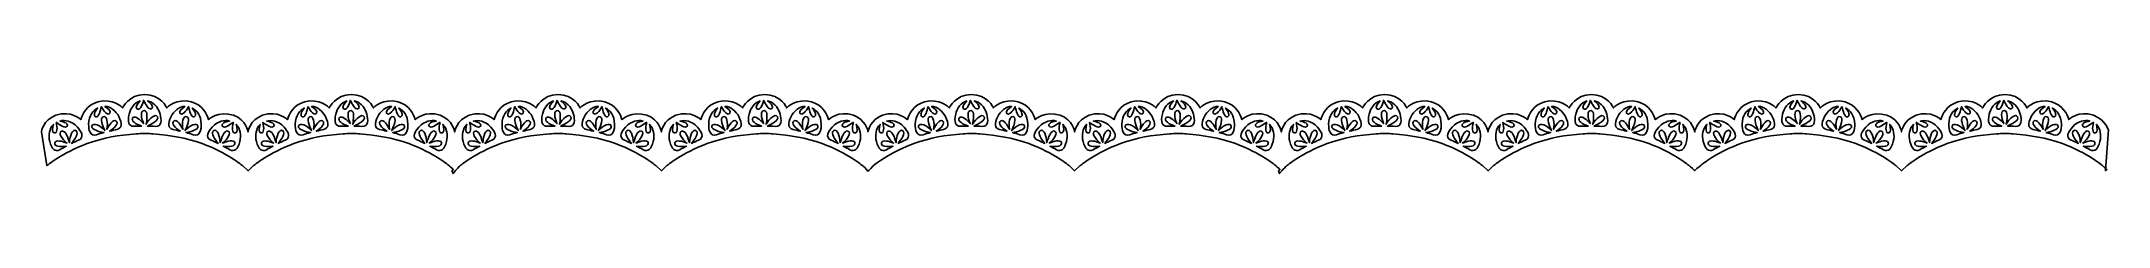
# Model space of a CAD drawing. Header units: centimetres. Extents: x -11 to 11, y -0.4 to 0.4.
import ezdxf

# ---------------------------------------------------------------- set-up
doc = ezdxf.new("R2010")
doc.units = ezdxf.units.CM
doc.header["$MEASUREMENT"] = 0
doc.layers.add('Camada 1', color=7, linetype='Continuous')

msp = doc.modelspace()

# ---------------------------------------------------------------- linework, layer by layer
at = {"layer": 'Camada 1'}
for points, knots in [([(10.97121, 0.04333), (10.96745, 0.03082), (10.94888, 0.148), (10.81095, 0.1988), (10.81095, 0.1988), (10.65188, 0.25741), (10.54724, 0.15276), (10.54724, 0.15276), (10.54724, 0.15276), (10.53467, 0.20721), (10.48445, 0.30767), (10.36724, 0.34114), (10.36724, 0.34114), (10.20682, 0.38697), (10.10348, 0.27835), (10.10348, 0.27835), (10.10348, 0.27835), (10.10348, 0.27835), (10.04073, 0.42067), (9.86912, 0.42067), (9.86912, 0.42067), (9.70169, 0.42067), (9.63473, 0.27835), (9.63473, 0.27835), (9.63473, 0.27835), (9.63473, 0.27835), (9.53138, 0.38696), (9.37102, 0.34114), (9.37102, 0.34114), (9.25381, 0.30767), (9.20354, 0.20718), (9.19097, 0.15276), (9.19097, 0.15276), (9.19097, 0.15276), (9.08633, 0.2574), (8.92726, 0.1988), (8.92726, 0.1988), (8.78933, 0.148), (8.77243, 0.02301), (8.77243, 0.02301), (8.77243, 0.02301), (8.77243, 0.02301), (8.75563, 0.15274), (8.61752, 0.1988), (8.61752, 0.1988), (8.45671, 0.25238), (8.35381, 0.15276), (8.35381, 0.15276), (8.35381, 0.15276), (8.34119, 0.20721), (8.29097, 0.30767), (8.17376, 0.34114), (8.17376, 0.34114), (8.01334, 0.38697), (7.91005, 0.27835), (7.91005, 0.27835), (7.91005, 0.27835), (7.91005, 0.27835), (7.84728, 0.42067), (7.67567, 0.42067), (7.67567, 0.42067), (7.50819, 0.42067), (7.44128, 0.27835), (7.44128, 0.27835), (7.44128, 0.27835), (7.44128, 0.27835), (7.33793, 0.38696), (7.17757, 0.34114), (7.17757, 0.34114), (7.06031, 0.30767), (7.01009, 0.20718), (6.99752, 0.15276), (6.99752, 0.15276), (6.99752, 0.15276), (6.89288, 0.2574), (6.73381, 0.1988), (6.73381, 0.1988), (6.59588, 0.148), (6.5789, 0.02301), (6.5789, 0.02301), (6.5789, 0.02301), (6.5789, 0.02301), (6.57901, 0.02245), (6.57901, 0.02245), (6.57901, 0.02245), (6.57901, 0.02245), (6.57716, 0.02301), (6.57716, 0.02301), (6.57716, 0.02301), (6.57716, 0.02301), (6.5602, 0.148), (6.42227, 0.1988), (6.42227, 0.1988), (6.2632, 0.25741), (6.15851, 0.15276), (6.15851, 0.15276), (6.15851, 0.15276), (6.146, 0.20721), (6.09578, 0.30767), (5.97857, 0.34114), (5.97857, 0.34114), (5.81815, 0.38697), (5.71481, 0.27835), (5.71481, 0.27835), (5.71481, 0.27835), (5.71481, 0.27835), (5.652, 0.42067), (5.48039, 0.42067), (5.48039, 0.42067), (5.31296, 0.42067), (5.246, 0.27835), (5.246, 0.27835), (5.246, 0.27835), (5.246, 0.27835), (5.14265, 0.38696), (4.98229, 0.34114), (4.98229, 0.34114), (4.86503, 0.30767), (4.81481, 0.20718), (4.80229, 0.15276), (4.80229, 0.15276), (4.80229, 0.15276), (4.69759, 0.2574), (4.53853, 0.1988), (4.53853, 0.1988), (4.4006, 0.148), (4.38364, 0.02301), (4.38364, 0.02301), (4.38364, 0.02301), (4.38364, 0.02301), (4.36689, 0.15274), (4.22875, 0.1988), (4.22875, 0.1988), (4.06794, 0.25238), (3.96499, 0.15276), (3.96499, 0.15276), (3.96499, 0.15276), (3.95242, 0.20721), (3.90226, 0.30767), (3.78505, 0.34114), (3.78505, 0.34114), (3.62461, 0.38697), (3.52129, 0.27835), (3.52129, 0.27835), (3.52129, 0.27835), (3.52129, 0.27835), (3.45855, 0.42067), (3.28695, 0.42067), (3.28695, 0.42067), (3.11947, 0.42067), (3.0525, 0.27835), (3.0525, 0.27835), (3.0525, 0.27835), (3.0525, 0.27835), (2.94921, 0.38696), (2.78882, 0.34114), (2.78882, 0.34114), (2.67161, 0.30767), (2.62137, 0.20718), (2.6088, 0.15276), (2.6088, 0.15276), (2.6088, 0.15276), (2.50416, 0.2574), (2.34509, 0.1988), (2.34509, 0.1988), (2.20714, 0.148), (2.19018, 0.02301), (2.19018, 0.02301), (2.19018, 0.02301), (2.19018, 0.02301), (2.19018, 0.02275), (2.19018, 0.02275), (2.19018, 0.02275), (2.19018, 0.02275), (2.18965, 0.02301), (2.18965, 0.02301), (2.18965, 0.02301), (2.18965, 0.02301), (2.17269, 0.148), (2.03474, 0.1988), (2.03474, 0.1988), (1.8757, 0.25741), (1.77108, 0.15276), (1.77108, 0.15276), (1.77108, 0.15276), (1.75846, 0.20721), (1.70824, 0.30767), (1.59103, 0.34114), (1.59103, 0.34114), (1.43067, 0.38697), (1.32729, 0.27835), (1.32729, 0.27835), (1.32729, 0.27835), (1.32729, 0.27835), (1.26452, 0.42067), (1.09286, 0.42067), (1.09286, 0.42067), (0.92546, 0.42067), (0.85849, 0.27835), (0.85849, 0.27835), (0.85849, 0.27835), (0.85849, 0.27835), (0.75517, 0.38696), (0.59475, 0.34114), (0.59475, 0.34114), (0.47754, 0.30767), (0.42732, 0.20718), (0.41475, 0.15276), (0.41475, 0.15276), (0.41475, 0.15276), (0.31011, 0.2574), (0.15104, 0.1988), (0.15104, 0.1988), (0.01314, 0.148), (-0.00385, 0.02301), (-0.00385, 0.02301), (-0.00385, 0.02301), (-0.00385, 0.02301), (-0.0206, 0.15274), (-0.15874, 0.1988), (-0.15874, 0.1988), (-0.31953, 0.25238), (-0.42245, 0.15276), (-0.42245, 0.15276), (-0.42245, 0.15276), (-0.43502, 0.20721), (-0.48526, 0.30767), (-0.60247, 0.34114), (-0.60247, 0.34114), (-0.76283, 0.38697), (-0.86618, 0.27835), (-0.86618, 0.27835), (-0.86618, 0.27835), (-0.86618, 0.27835), (-0.92895, 0.42067), (-1.10056, 0.42067), (-1.10056, 0.42067), (-1.26804, 0.42067), (-1.33498, 0.27835), (-1.33498, 0.27835), (-1.33498, 0.27835), (-1.33498, 0.27835), (-1.4383, 0.38696), (-1.59872, 0.34114), (-1.59872, 0.34114), (-1.71593, 0.30767), (-1.76615, 0.20718), (-1.77874, 0.15276), (-1.77874, 0.15276), (-1.77874, 0.15276), (-1.88336, 0.2574), (-2.04242, 0.1988), (-2.04242, 0.1988), (-2.17117, 0.15136), (-2.1945, 0.03941), (-2.19704, 0.02468), (-2.19704, 0.02468), (-2.19958, 0.03942), (-2.22286, 0.15136), (-2.35164, 0.1988), (-2.35164, 0.1988), (-2.51068, 0.25741), (-2.61535, 0.15276), (-2.61535, 0.15276), (-2.61535, 0.15276), (-2.62792, 0.20721), (-2.67816, 0.30767), (-2.79535, 0.34114), (-2.79535, 0.34114), (-2.95574, 0.38697), (-3.05909, 0.27835), (-3.05909, 0.27835), (-3.05909, 0.27835), (-3.05909, 0.27835), (-3.12187, 0.42067), (-3.29348, 0.42067), (-3.29348, 0.42067), (-3.46096, 0.42067), (-3.5279, 0.27835), (-3.5279, 0.27835), (-3.5279, 0.27835), (-3.5279, 0.27835), (-3.63125, 0.38696), (-3.79164, 0.34114), (-3.79164, 0.34114), (-3.90885, 0.30767), (-3.95907, 0.20718), (-3.97161, 0.15276), (-3.97161, 0.15276), (-3.97161, 0.15276), (-4.07625, 0.2574), (-4.23535, 0.1988), (-4.23535, 0.1988), (-4.37325, 0.148), (-4.39024, 0.02301), (-4.39024, 0.02301), (-4.39024, 0.02301), (-4.39024, 0.02301), (-4.40696, 0.15274), (-4.54513, 0.1988), (-4.54513, 0.1988), (-4.70597, 0.25238), (-4.80887, 0.15276), (-4.80887, 0.15276), (-4.80887, 0.15276), (-4.82141, 0.20721), (-4.87166, 0.30767), (-4.98887, 0.34114), (-4.98887, 0.34114), (-5.14926, 0.38697), (-5.25258, 0.27835), (-5.25258, 0.27835), (-5.25258, 0.27835), (-5.25258, 0.27835), (-5.31535, 0.42067), (-5.48698, 0.42067), (-5.48698, 0.42067), (-5.65443, 0.42067), (-5.7214, 0.27835), (-5.7214, 0.27835), (-5.7214, 0.27835), (-5.7214, 0.27835), (-5.82472, 0.38696), (-5.98514, 0.34114), (-5.98514, 0.34114), (-6.10235, 0.30767), (-6.15257, 0.20718), (-6.16511, 0.15276), (-6.16511, 0.15276), (-6.16511, 0.15276), (-6.26975, 0.2574), (-6.42885, 0.1988), (-6.42885, 0.1988), (-6.56675, 0.148), (-6.58374, 0.02301), (-6.58374, 0.02301), (-6.58374, 0.02301), (-6.58374, 0.02301), (-6.58377, 0.02275), (-6.58377, 0.02275), (-6.58377, 0.02275), (-6.58377, 0.02275), (-6.5843, 0.02301), (-6.5843, 0.02301), (-6.5843, 0.02301), (-6.5843, 0.02301), (-6.60126, 0.148), (-6.73919, 0.1988), (-6.73919, 0.1988), (-6.89823, 0.25741), (-7.00287, 0.15276), (-7.00287, 0.15276), (-7.00287, 0.15276), (-7.01546, 0.20721), (-7.06568, 0.30767), (-7.18289, 0.34114), (-7.18289, 0.34114), (-7.34331, 0.38697), (-7.44663, 0.27835), (-7.44663, 0.27835), (-7.44663, 0.27835), (-7.44663, 0.27835), (-7.50935, 0.42067), (-7.68101, 0.42067), (-7.68101, 0.42067), (-7.84844, 0.42067), (-7.91543, 0.27835), (-7.91543, 0.27835), (-7.91543, 0.27835), (-7.91543, 0.27835), (-8.01875, 0.38696), (-8.17911, 0.34114), (-8.17911, 0.34114), (-8.29632, 0.30767), (-8.34659, 0.20718), (-8.35913, 0.15276), (-8.35913, 0.15276), (-8.35913, 0.15276), (-8.4638, 0.2574), (-8.62284, 0.1988), (-8.62284, 0.1988), (-8.76074, 0.148), (-8.77773, 0.02301), (-8.77773, 0.02301), (-8.77773, 0.02301), (-8.77773, 0.02301), (-8.7945, 0.15274), (-8.93264, 0.1988), (-8.93264, 0.1988), (-9.09345, 0.25238), (-9.19632, 0.15276), (-9.19632, 0.15276), (-9.19632, 0.15276), (-9.20891, 0.20721), (-9.25913, 0.30767), (-9.37634, 0.34114), (-9.37634, 0.34114), (-9.53673, 0.38697), (-9.64008, 0.27835), (-9.64008, 0.27835), (-9.64008, 0.27835), (-9.64008, 0.27835), (-9.70285, 0.42067), (-9.87449, 0.42067), (-9.87449, 0.42067), (-10.04192, 0.42067), (-10.10888, 0.27835), (-10.10888, 0.27835), (-10.10888, 0.27835), (-10.10888, 0.27835), (-10.2122, 0.38696), (-10.37259, 0.34114), (-10.37259, 0.34114), (-10.4898, 0.30767), (-10.54004, 0.20718), (-10.55261, 0.15276), (-10.55261, 0.15276), (-10.55261, 0.15276), (-10.65725, 0.2574), (-10.81632, 0.1988), (-10.81632, 0.1988), (-10.95428, 0.14799), (-10.97121, 0.02303), (-10.97121, 0.02303), (-10.97121, 0.02303), (-10.97121, 0.02303), (-10.9126, -0.33696), (-10.9126, -0.33696), (-10.9126, -0.33696), (-10.9126, -0.33696), (-10.75734, -0.20366), (-10.48562, -0.10254), (-10.48562, -0.10254), (-10.30562, -0.03557), (-10.15457, -0.01536), (-9.96238, 0.0021), (-9.96238, 0.0021), (-9.91634, 0.00628), (-9.82427, 0.00628), (-9.78656, 0.0021), (-9.78656, 0.0021), (-9.59479, -0.01925), (-9.44329, -0.03558), (-9.26332, -0.10254), (-9.26332, -0.10254), (-8.99157, -0.20366), (-8.83636, -0.33696), (-8.83636, -0.33696), (-8.83636, -0.33696), (-8.83636, -0.33696), (-8.77773, -0.39138), (-8.77773, -0.39138), (-8.77773, -0.39138), (-8.77773, -0.39138), (-8.71912, -0.33696), (-8.71912, -0.33696), (-8.71912, -0.33696), (-8.71912, -0.33696), (-8.56386, -0.20366), (-8.29214, -0.10254), (-8.29214, -0.10254), (-8.11217, -0.03557), (-7.96107, -0.01536), (-7.7689, 0.0021), (-7.7689, 0.0021), (-7.72286, 0.00628), (-7.63079, 0.00628), (-7.59308, 0.0021), (-7.59308, 0.0021), (-7.40131, -0.01925), (-7.24984, -0.03558), (-7.06984, -0.10254), (-7.06984, -0.10254), (-6.79814, -0.20366), (-6.64286, -0.33696), (-6.64286, -0.33696), (-6.64286, -0.33696), (-6.64286, -0.33696), (-6.61479, -0.36157), (-6.59799, -0.37845), (-6.59799, -0.37845), (-6.59799, -0.37845), (-6.61302, -0.39001), (-6.61302, -0.39001), (-6.61302, -0.39001), (-6.61302, -0.39001), (-6.60185, -0.42065), (-6.60185, -0.42065), (-6.60185, -0.42065), (-6.60185, -0.42065), (-6.57531, -0.38858), (-6.57531, -0.38858), (-6.57531, -0.38858), (-6.56978, -0.38159), (-6.53345, -0.34535), (-6.52512, -0.33696), (-6.52512, -0.33696), (-6.52512, -0.33696), (-6.36986, -0.20366), (-6.09816, -0.10254), (-6.09816, -0.10254), (-5.91814, -0.03557), (-5.76706, -0.01536), (-5.57489, 0.0021), (-5.57489, 0.0021), (-5.52885, 0.00628), (-5.43678, 0.00628), (-5.39907, 0.0021), (-5.39907, 0.0021), (-5.20727, -0.01925), (-5.05583, -0.03558), (-4.87583, -0.10254), (-4.87583, -0.10254), (-4.6041, -0.20366), (-4.44885, -0.33696), (-4.44885, -0.33696), (-4.44885, -0.33696), (-4.44885, -0.33696), (-4.39024, -0.39138), (-4.39024, -0.39138), (-4.39024, -0.39138), (-4.39024, -0.39138), (-4.33163, -0.33696), (-4.33163, -0.33696), (-4.33163, -0.33696), (-4.33163, -0.33696), (-4.1764, -0.20366), (-3.90465, -0.10254), (-3.90465, -0.10254), (-3.72468, -0.03557), (-3.57358, -0.01536), (-3.38141, 0.0021), (-3.38141, 0.0021), (-3.33535, 0.00628), (-3.24327, 0.00628), (-3.20559, 0.0021), (-3.20559, 0.0021), (-3.01377, -0.01925), (-2.86232, -0.03558), (-2.68232, -0.10254), (-2.68232, -0.10254), (-2.41059, -0.20366), (-2.25534, -0.33696), (-2.25534, -0.33696), (-2.25534, -0.33696), (-2.25534, -0.33696), (-2.21213, -0.37323), (-2.19816, -0.39697), (-2.19816, -0.39697), (-2.19816, -0.39697), (-2.14162, -0.33836), (-2.11934, -0.32162), (-2.11934, -0.32162), (-2.11934, -0.32162), (-2.11934, -0.32154), (-2.11934, -0.32154), (-2.11934, -0.32154), (-2.07023, -0.2837), (-1.92807, -0.18303), (-1.71175, -0.10254), (-1.71175, -0.10254), (-1.53173, -0.03557), (-1.38065, -0.01536), (-1.18851, 0.0021), (-1.18851, 0.0021), (-1.14245, 0.00628), (-1.05037, 0.00628), (-1.01269, 0.0021), (-1.01269, 0.0021), (-0.82087, -0.01925), (-0.66942, -0.03558), (-0.48942, -0.10254), (-0.48942, -0.10254), (-0.21769, -0.20366), (-0.06246, -0.33696), (-0.06246, -0.33696), (-0.06246, -0.33696), (-0.06246, -0.33696), (-0.00385, -0.39138), (-0.00385, -0.39138), (-0.00385, -0.39138), (-0.00385, -0.39138), (0.05478, -0.33696), (0.05478, -0.33696), (0.05478, -0.33696), (0.05478, -0.33696), (0.21001, -0.20366), (0.48174, -0.10254), (0.48174, -0.10254), (0.66174, -0.03557), (0.81284, -0.01536), (1.00501, 0.0021), (1.00501, 0.0021), (1.05105, 0.00628), (1.14315, 0.00628), (1.18083, 0.0021), (1.18083, 0.0021), (1.37265, -0.01925), (1.52407, -0.03558), (1.70404, -0.10254), (1.70404, -0.10254), (1.97579, -0.20366), (2.131, -0.33696), (2.131, -0.33696), (2.131, -0.33696), (2.131, -0.33696), (2.15913, -0.36157), (2.1759, -0.37845), (2.1759, -0.37845), (2.1759, -0.37845), (2.16092, -0.39001), (2.16092, -0.39001), (2.16092, -0.39001), (2.16092, -0.39001), (2.17203, -0.42065), (2.17203, -0.42065), (2.17203, -0.42065), (2.17203, -0.42065), (2.19859, -0.38858), (2.19859, -0.38858), (2.19859, -0.38858), (2.20412, -0.38159), (2.24045, -0.34535), (2.24876, -0.33696), (2.24876, -0.33696), (2.24876, -0.33696), (2.40404, -0.20366), (2.67577, -0.10254), (2.67577, -0.10254), (2.85577, -0.03557), (3.00687, -0.01536), (3.19904, 0.0021), (3.19904, 0.0021), (3.24502, 0.00628), (3.33718, 0.00628), (3.37486, 0.0021), (3.37486, 0.0021), (3.56663, -0.01925), (3.7181, -0.03558), (3.89807, -0.10254), (3.89807, -0.10254), (4.16982, -0.20366), (4.32508, -0.33696), (4.32508, -0.33696), (4.32508, -0.33696), (4.32508, -0.33696), (4.38369, -0.39138), (4.38369, -0.39138), (4.38369, -0.39138), (4.38369, -0.39138), (4.4423, -0.33696), (4.4423, -0.33696), (4.4423, -0.33696), (4.4423, -0.33696), (4.59753, -0.20366), (4.86926, -0.10254), (4.86926, -0.10254), (5.04931, -0.03557), (5.20041, -0.01536), (5.39253, 0.0021), (5.39253, 0.0021), (5.43857, 0.00628), (5.53067, 0.00628), (5.56835, 0.0021), (5.56835, 0.0021), (5.76017, -0.01925), (5.91165, -0.03558), (6.09162, -0.10254), (6.09162, -0.10254), (6.36335, -0.20366), (6.51858, -0.33696), (6.51858, -0.33696), (6.51858, -0.33696), (6.53094, -0.34813), (6.57951, -0.39001), (6.57951, -0.39001), (6.57951, -0.39001), (6.60536, -0.36207), (6.64854, -0.32863), (6.64854, -0.32863), (6.64854, -0.32863), (6.64854, -0.32863), (6.64891, -0.32778), (6.64891, -0.32778), (6.64891, -0.32778), (6.6886, -0.29637), (6.83467, -0.18811), (7.06454, -0.10254), (7.06454, -0.10254), (7.24454, -0.03557), (7.39564, -0.01536), (7.58781, 0.0021), (7.58781, 0.0021), (7.63385, 0.00628), (7.72595, 0.00628), (7.76363, 0.0021), (7.76363, 0.0021), (7.9554, -0.01925), (8.10687, -0.03558), (8.2869, -0.10254), (8.2869, -0.10254), (8.55857, -0.20366), (8.71386, -0.33696), (8.71386, -0.33696), (8.71386, -0.33696), (8.71386, -0.33696), (8.77252, -0.39138), (8.77252, -0.39138), (8.77252, -0.39138), (8.77252, -0.39138), (8.83113, -0.33696), (8.83113, -0.33696), (8.83113, -0.33696), (8.83113, -0.33696), (8.98631, -0.20366), (9.25804, -0.10254), (9.25804, -0.10254), (9.43809, -0.03557), (9.58914, -0.01536), (9.78131, 0.0021), (9.78131, 0.0021), (9.8274, 0.00628), (9.91945, 0.00628), (9.95713, 0.0021), (9.95713, 0.0021), (10.14895, -0.01925), (10.30043, -0.03558), (10.4804, -0.10254), (10.4804, -0.10254), (10.75213, -0.20366), (10.90736, -0.33696), (10.90736, -0.33696), (10.90736, -0.33696), (10.90736, -0.33696), (10.93543, -0.36157), (10.95226, -0.37845), (10.95226, -0.37845), (10.95226, -0.37845), (10.93723, -0.39001), (10.93723, -0.39001), (10.93723, -0.39001), (10.93723, -0.39001), (10.97121, 0.04333), (10.97121, 0.04333)], [0, 0, 0, 0, 0.00534759, 0.00534759, 0.00534759, 0.00534759, 0.01069519, 0.01069519, 0.01069519, 0.01069519, 0.01604278, 0.01604278, 0.01604278, 0.01604278, 0.02139037, 0.02139037, 0.02139037, 0.02139037, 0.02673797, 0.02673797, 0.02673797, 0.02673797, 0.03208556, 0.03208556, 0.03208556, 0.03208556, 0.03743316, 0.03743316, 0.03743316, 0.03743316, 0.04278075, 0.04278075, 0.04278075, 0.04278075, 0.04812834, 0.04812834, 0.04812834, 0.04812834, 0.05347594, 0.05347594, 0.05347594, 0.05347594, 0.05882353, 0.05882353, 0.05882353, 0.05882353, 0.06417112, 0.06417112, 0.06417112, 0.06417112, 0.06951872, 0.06951872, 0.06951872, 0.06951872, 0.07486631, 0.07486631, 0.07486631, 0.07486631, 0.0802139, 0.0802139, 0.0802139, 0.0802139, 0.0855615, 0.0855615, 0.0855615, 0.0855615, 0.09090909, 0.09090909, 0.09090909, 0.09090909, 0.09625668, 0.09625668, 0.09625668, 0.09625668, 0.10160428, 0.10160428, 0.10160428, 0.10160428, 0.10695187, 0.10695187, 0.10695187, 0.10695187, 0.11229947, 0.11229947, 0.11229947, 0.11229947, 0.11764706, 0.11764706, 0.11764706, 0.11764706, 0.12299465, 0.12299465, 0.12299465, 0.12299465, 0.12834225, 0.12834225, 0.12834225, 0.12834225, 0.13368984, 0.13368984, 0.13368984, 0.13368984, 0.13903743, 0.13903743, 0.13903743, 0.13903743, 0.14438503, 0.14438503, 0.14438503, 0.14438503, 0.14973262, 0.14973262, 0.14973262, 0.14973262, 0.15508021, 0.15508021, 0.15508021, 0.15508021, 0.16042781, 0.16042781, 0.16042781, 0.16042781, 0.1657754, 0.1657754, 0.1657754, 0.1657754, 0.17112299, 0.17112299, 0.17112299, 0.17112299, 0.17647059, 0.17647059, 0.17647059, 0.17647059, 0.18181818, 0.18181818, 0.18181818, 0.18181818, 0.18716578, 0.18716578, 0.18716578, 0.18716578, 0.19251337, 0.19251337, 0.19251337, 0.19251337, 0.19786096, 0.19786096, 0.19786096, 0.19786096, 0.20320856, 0.20320856, 0.20320856, 0.20320856, 0.20855615, 0.20855615, 0.20855615, 0.20855615, 0.21390374, 0.21390374, 0.21390374, 0.21390374, 0.21925134, 0.21925134, 0.21925134, 0.21925134, 0.22459893, 0.22459893, 0.22459893, 0.22459893, 0.22994652, 0.22994652, 0.22994652, 0.22994652, 0.23529412, 0.23529412, 0.23529412, 0.23529412, 0.24064171, 0.24064171, 0.24064171, 0.24064171, 0.2459893, 0.2459893, 0.2459893, 0.2459893, 0.2513369, 0.2513369, 0.2513369, 0.2513369, 0.25668449, 0.25668449, 0.25668449, 0.25668449, 0.26203209, 0.26203209, 0.26203209, 0.26203209, 0.26737968, 0.26737968, 0.26737968, 0.26737968, 0.27272727, 0.27272727, 0.27272727, 0.27272727, 0.27807487, 0.27807487, 0.27807487, 0.27807487, 0.28342246, 0.28342246, 0.28342246, 0.28342246, 0.28877005, 0.28877005, 0.28877005, 0.28877005, 0.29411765, 0.29411765, 0.29411765, 0.29411765, 0.29946524, 0.29946524, 0.29946524, 0.29946524, 0.30481283, 0.30481283, 0.30481283, 0.30481283, 0.31016043, 0.31016043, 0.31016043, 0.31016043, 0.31550802, 0.31550802, 0.31550802, 0.31550802, 0.32085561, 0.32085561, 0.32085561, 0.32085561, 0.32620321, 0.32620321, 0.32620321, 0.32620321, 0.3315508, 0.3315508, 0.3315508, 0.3315508, 0.3368984, 0.3368984, 0.3368984, 0.3368984, 0.34224599, 0.34224599, 0.34224599, 0.34224599, 0.34759358, 0.34759358, 0.34759358, 0.34759358, 0.35294118, 0.35294118, 0.35294118, 0.35294118, 0.35828877, 0.35828877, 0.35828877, 0.35828877, 0.36363636, 0.36363636, 0.36363636, 0.36363636, 0.36898396, 0.36898396, 0.36898396, 0.36898396, 0.37433155, 0.37433155, 0.37433155, 0.37433155, 0.37967914, 0.37967914, 0.37967914, 0.37967914, 0.38502674, 0.38502674, 0.38502674, 0.38502674, 0.39037433, 0.39037433, 0.39037433, 0.39037433, 0.39572193, 0.39572193, 0.39572193, 0.39572193, 0.40106952, 0.40106952, 0.40106952, 0.40106952, 0.40641711, 0.40641711, 0.40641711, 0.40641711, 0.41176471, 0.41176471, 0.41176471, 0.41176471, 0.4171123, 0.4171123, 0.4171123, 0.4171123, 0.42245989, 0.42245989, 0.42245989, 0.42245989, 0.42780749, 0.42780749, 0.42780749, 0.42780749, 0.43315508, 0.43315508, 0.43315508, 0.43315508, 0.43850267, 0.43850267, 0.43850267, 0.43850267, 0.44385027, 0.44385027, 0.44385027, 0.44385027, 0.44919786, 0.44919786, 0.44919786, 0.44919786, 0.45454545, 0.45454545, 0.45454545, 0.45454545, 0.45989305, 0.45989305, 0.45989305, 0.45989305, 0.46524064, 0.46524064, 0.46524064, 0.46524064, 0.47058824, 0.47058824, 0.47058824, 0.47058824, 0.47593583, 0.47593583, 0.47593583, 0.47593583, 0.48128342, 0.48128342, 0.48128342, 0.48128342, 0.48663102, 0.48663102, 0.48663102, 0.48663102, 0.49197861, 0.49197861, 0.49197861, 0.49197861, 0.4973262, 0.4973262, 0.4973262, 0.4973262, 0.5026738, 0.5026738, 0.5026738, 0.5026738, 0.50802139, 0.50802139, 0.50802139, 0.50802139, 0.51336898, 0.51336898, 0.51336898, 0.51336898, 0.51871658, 0.51871658, 0.51871658, 0.51871658, 0.52406417, 0.52406417, 0.52406417, 0.52406417, 0.52941176, 0.52941176, 0.52941176, 0.52941176, 0.53475936, 0.53475936, 0.53475936, 0.53475936, 0.54010695, 0.54010695, 0.54010695, 0.54010695, 0.54545455, 0.54545455, 0.54545455, 0.54545455, 0.55080214, 0.55080214, 0.55080214, 0.55080214, 0.55614973, 0.55614973, 0.55614973, 0.55614973, 0.56149733, 0.56149733, 0.56149733, 0.56149733, 0.56684492, 0.56684492, 0.56684492, 0.56684492, 0.57219251, 0.57219251, 0.57219251, 0.57219251, 0.57754011, 0.57754011, 0.57754011, 0.57754011, 0.5828877, 0.5828877, 0.5828877, 0.5828877, 0.58823529, 0.58823529, 0.58823529, 0.58823529, 0.59358289, 0.59358289, 0.59358289, 0.59358289, 0.59893048, 0.59893048, 0.59893048, 0.59893048, 0.60427807, 0.60427807, 0.60427807, 0.60427807, 0.60962567, 0.60962567, 0.60962567, 0.60962567, 0.61497326, 0.61497326, 0.61497326, 0.61497326, 0.62032086, 0.62032086, 0.62032086, 0.62032086, 0.62566845, 0.62566845, 0.62566845, 0.62566845, 0.63101604, 0.63101604, 0.63101604, 0.63101604, 0.63636364, 0.63636364, 0.63636364, 0.63636364, 0.64171123, 0.64171123, 0.64171123, 0.64171123, 0.64705882, 0.64705882, 0.64705882, 0.64705882, 0.65240642, 0.65240642, 0.65240642, 0.65240642, 0.65775401, 0.65775401, 0.65775401, 0.65775401, 0.6631016, 0.6631016, 0.6631016, 0.6631016, 0.6684492, 0.6684492, 0.6684492, 0.6684492, 0.67379679, 0.67379679, 0.67379679, 0.67379679, 0.67914439, 0.67914439, 0.67914439, 0.67914439, 0.68449198, 0.68449198, 0.68449198, 0.68449198, 0.68983957, 0.68983957, 0.68983957, 0.68983957, 0.69518717, 0.69518717, 0.69518717, 0.69518717, 0.70053476, 0.70053476, 0.70053476, 0.70053476, 0.70588235, 0.70588235, 0.70588235, 0.70588235, 0.71122995, 0.71122995, 0.71122995, 0.71122995, 0.71657754, 0.71657754, 0.71657754, 0.71657754, 0.72192513, 0.72192513, 0.72192513, 0.72192513, 0.72727273, 0.72727273, 0.72727273, 0.72727273, 0.73262032, 0.73262032, 0.73262032, 0.73262032, 0.73796791, 0.73796791, 0.73796791, 0.73796791, 0.74331551, 0.74331551, 0.74331551, 0.74331551, 0.7486631, 0.7486631, 0.7486631, 0.7486631, 0.7540107, 0.7540107, 0.7540107, 0.7540107, 0.75935829, 0.75935829, 0.75935829, 0.75935829, 0.76470588, 0.76470588, 0.76470588, 0.76470588, 0.77005348, 0.77005348, 0.77005348, 0.77005348, 0.77540107, 0.77540107, 0.77540107, 0.77540107, 0.78074866, 0.78074866, 0.78074866, 0.78074866, 0.78609626, 0.78609626, 0.78609626, 0.78609626, 0.79144385, 0.79144385, 0.79144385, 0.79144385, 0.79679144, 0.79679144, 0.79679144, 0.79679144, 0.80213904, 0.80213904, 0.80213904, 0.80213904, 0.80748663, 0.80748663, 0.80748663, 0.80748663, 0.81283422, 0.81283422, 0.81283422, 0.81283422, 0.81818182, 0.81818182, 0.81818182, 0.81818182, 0.82352941, 0.82352941, 0.82352941, 0.82352941, 0.82887701, 0.82887701, 0.82887701, 0.82887701, 0.8342246, 0.8342246, 0.8342246, 0.8342246, 0.83957219, 0.83957219, 0.83957219, 0.83957219, 0.84491979, 0.84491979, 0.84491979, 0.84491979, 0.85026738, 0.85026738, 0.85026738, 0.85026738, 0.85561497, 0.85561497, 0.85561497, 0.85561497, 0.86096257, 0.86096257, 0.86096257, 0.86096257, 0.86631016, 0.86631016, 0.86631016, 0.86631016, 0.87165775, 0.87165775, 0.87165775, 0.87165775, 0.87700535, 0.87700535, 0.87700535, 0.87700535, 0.88235294, 0.88235294, 0.88235294, 0.88235294, 0.88770053, 0.88770053, 0.88770053, 0.88770053, 0.89304813, 0.89304813, 0.89304813, 0.89304813, 0.89839572, 0.89839572, 0.89839572, 0.89839572, 0.90374332, 0.90374332, 0.90374332, 0.90374332, 0.90909091, 0.90909091, 0.90909091, 0.90909091, 0.9144385, 0.9144385, 0.9144385, 0.9144385, 0.9197861, 0.9197861, 0.9197861, 0.9197861, 0.92513369, 0.92513369, 0.92513369, 0.92513369, 0.93048128, 0.93048128, 0.93048128, 0.93048128, 0.93582888, 0.93582888, 0.93582888, 0.93582888, 0.94117647, 0.94117647, 0.94117647, 0.94117647, 0.94652406, 0.94652406, 0.94652406, 0.94652406, 0.95187166, 0.95187166, 0.95187166, 0.95187166, 0.95721925, 0.95721925, 0.95721925, 0.95721925, 0.96256684, 0.96256684, 0.96256684, 0.96256684, 0.96791444, 0.96791444, 0.96791444, 0.96791444, 0.97326203, 0.97326203, 0.97326203, 0.97326203, 0.97860963, 0.97860963, 0.97860963, 0.97860963, 0.98395722, 0.98395722, 0.98395722, 0.98395722, 0.98930481, 0.98930481, 0.98930481, 0.98930481, 1, 1, 1, 1]), ([(-10.1696, 0.04817), (-10.19077, 0.04306), (-10.21797, 0.03708), (-10.2472, 0.03023), (-10.2472, 0.03023), (-10.19177, 0.06304), (-10.14496, 0.11744), (-10.18068, 0.13929), (-10.18068, 0.13929), (-10.21082, 0.15778), (-10.25061, 0.09582), (-10.27447, 0.05097), (-10.27447, 0.05097), (-10.26193, 0.11754), (-10.27447, 0.19861), (-10.31638, 0.18337), (-10.31638, 0.18337), (-10.35422, 0.16964), (-10.31818, 0.08069), (-10.29757, 0.03676), (-10.29757, 0.03676), (-10.34422, 0.08801), (-10.42206, 0.12876), (-10.43436, 0.08433), (-10.43436, 0.08433), (-10.44484, 0.04647), (-10.35652, 0.02445), (-10.30781, 0.01538), (-10.30781, 0.01538), (-10.33482, 0.00829), (-10.36144, 0.00056), (-10.38488, -0.00788), (-10.38488, -0.00788), (-10.4573, -0.03394), (-10.47076, 0.05009), (-10.46902, 0.10449), (-10.46902, 0.10449), (-10.46611, 0.19963), (-10.4237, 0.24977), (-10.37409, 0.27504), (-10.37409, 0.27504), (-10.40526, 0.23802), (-10.42336, 0.19254), (-10.39309, 0.18405), (-10.39309, 0.18405), (-10.3615, 0.17519), (-10.34316, 0.25025), (-10.33575, 0.28967), (-10.33575, 0.28967), (-10.33477, 0.28993), (-10.33379, 0.29023), (-10.33284, 0.29046), (-10.33284, 0.29046), (-10.31022, 0.23987), (-10.26442, 0.19161), (-10.24328, 0.22127), (-10.24328, 0.22127), (-10.2286, 0.24199), (-10.26397, 0.27226), (-10.29675, 0.29435), (-10.29675, 0.29435), (-10.23619, 0.2916), (-10.1779, 0.24297), (-10.14882, 0.18473), (-10.14882, 0.18473), (-10.1115, 0.10987), (-10.11423, 0.06145), (-10.1696, 0.04817)], [0, 0, 0, 0, 0.05555556, 0.05555556, 0.05555556, 0.05555556, 0.11111111, 0.11111111, 0.11111111, 0.11111111, 0.16666667, 0.16666667, 0.16666667, 0.16666667, 0.22222222, 0.22222222, 0.22222222, 0.22222222, 0.27777778, 0.27777778, 0.27777778, 0.27777778, 0.33333333, 0.33333333, 0.33333333, 0.33333333, 0.38888889, 0.38888889, 0.38888889, 0.38888889, 0.44444444, 0.44444444, 0.44444444, 0.44444444, 0.5, 0.5, 0.5, 0.5, 0.55555556, 0.55555556, 0.55555556, 0.55555556, 0.61111111, 0.61111111, 0.61111111, 0.61111111, 0.66666667, 0.66666667, 0.66666667, 0.66666667, 0.72222222, 0.72222222, 0.72222222, 0.72222222, 0.77777778, 0.77777778, 0.77777778, 0.77777778, 0.83333333, 0.83333333, 0.83333333, 0.83333333, 0.88888889, 0.88888889, 0.88888889, 0.88888889, 1, 1, 1, 1]), ([(-9.76469, 0.08066), (-9.78943, 0.08323), (-9.81716, 0.08426), (-9.84507, 0.0846), (-9.84507, 0.0846), (-9.80006, 0.10518), (-9.71963, 0.14789), (-9.73897, 0.18215), (-9.73897, 0.18215), (-9.76167, 0.22223), (-9.82734, 0.16387), (-9.86018, 0.10291), (-9.86018, 0.10291), (-9.85084, 0.15054), (-9.83735, 0.24552), (-9.87743, 0.24967), (-9.87743, 0.24967), (-9.92175, 0.25435), (-9.91434, 0.17262), (-9.88606, 0.11111), (-9.88606, 0.11111), (-9.92009, 0.14889), (-9.97366, 0.19935), (-9.99846, 0.17419), (-9.99846, 0.17419), (-10.0278, 0.14429), (-9.96925, 0.10286), (-9.90755, 0.08439), (-9.90755, 0.08439), (-9.93758, 0.08391), (-9.96539, 0.08317), (-9.98719, 0.08296), (-9.98719, 0.08296), (-10.0441, 0.08251), (-10.05844, 0.12881), (-10.04024, 0.21054), (-10.04024, 0.21054), (-10.02614, 0.27404), (-9.98129, 0.33526), (-9.92321, 0.35262), (-9.92321, 0.35262), (-9.94969, 0.32328), (-9.97671, 0.28531), (-9.95742, 0.2688), (-9.95742, 0.2688), (-9.92974, 0.24509), (-9.89699, 0.30301), (-9.88725, 0.35754), (-9.88725, 0.35754), (-9.88624, 0.35754), (-9.88524, 0.35754), (-9.88423, 0.35751), (-9.88423, 0.35751), (-9.86756, 0.321), (-9.83163, 0.2526), (-9.80308, 0.26885), (-9.80308, 0.26885), (-9.77577, 0.28443), (-9.80438, 0.32417), (-9.84353, 0.35251), (-9.84353, 0.35251), (-9.78929, 0.34002), (-9.736, 0.3016), (-9.71015, 0.21001), (-9.71015, 0.21001), (-9.69539, 0.15773), (-9.68812, 0.07285), (-9.76469, 0.08066)], [0, 0, 0, 0, 0.05555556, 0.05555556, 0.05555556, 0.05555556, 0.11111111, 0.11111111, 0.11111111, 0.11111111, 0.16666667, 0.16666667, 0.16666667, 0.16666667, 0.22222222, 0.22222222, 0.22222222, 0.22222222, 0.27777778, 0.27777778, 0.27777778, 0.27777778, 0.33333333, 0.33333333, 0.33333333, 0.33333333, 0.38888889, 0.38888889, 0.38888889, 0.38888889, 0.44444444, 0.44444444, 0.44444444, 0.44444444, 0.5, 0.5, 0.5, 0.5, 0.55555556, 0.55555556, 0.55555556, 0.55555556, 0.61111111, 0.61111111, 0.61111111, 0.61111111, 0.66666667, 0.66666667, 0.66666667, 0.66666667, 0.72222222, 0.72222222, 0.72222222, 0.72222222, 0.77777778, 0.77777778, 0.77777778, 0.77777778, 0.83333333, 0.83333333, 0.83333333, 0.83333333, 0.88888889, 0.88888889, 0.88888889, 0.88888889, 1, 1, 1, 1]), ([(-9.35847, -0.00787), (-9.38186, 0.00057), (-9.4085, 0.0083), (-9.43549, 0.01539), (-9.43549, 0.01539), (-9.38686, 0.02449), (-9.29849, 0.04651), (-9.30899, 0.08434), (-9.30899, 0.08434), (-9.32129, 0.12876), (-9.39913, 0.08802), (-9.44573, 0.03677), (-9.44573, 0.03677), (-9.42512, 0.08069), (-9.38908, 0.16964), (-9.42697, 0.18338), (-9.42697, 0.18338), (-9.46885, 0.19862), (-9.48145, 0.11755), (-9.46885, 0.05098), (-9.46885, 0.05098), (-9.49272, 0.09583), (-9.53254, 0.15779), (-9.56264, 0.1393), (-9.56264, 0.1393), (-9.59836, 0.11745), (-9.55158, 0.06305), (-9.49615, 0.03024), (-9.49615, 0.03024), (-9.52536, 0.03709), (-9.55259, 0.04305), (-9.57375, 0.04818), (-9.57375, 0.04818), (-9.6291, 0.06146), (-9.63183, 0.10988), (-9.59444, 0.18476), (-9.59444, 0.18476), (-9.56539, 0.24297), (-9.5071, 0.2916), (-9.44651, 0.29438), (-9.44651, 0.29438), (-9.47932, 0.27229), (-9.51475, 0.24202), (-9.50001, 0.2213), (-9.50001, 0.2213), (-9.47884, 0.19164), (-9.43312, 0.2399), (-9.41045, 0.29049), (-9.41045, 0.29049), (-9.40947, 0.29023), (-9.40849, 0.28993), (-9.40754, 0.2897), (-9.40754, 0.2897), (-9.40016, 0.25028), (-9.38182, 0.17521), (-9.3502, 0.18408), (-9.3502, 0.18408), (-9.31991, 0.19257), (-9.33803, 0.23806), (-9.36922, 0.27507), (-9.36922, 0.27507), (-9.31961, 0.2498), (-9.27717, 0.19964), (-9.27423, 0.10452), (-9.27423, 0.10452), (-9.27259, 0.0501), (-9.28605, -0.03396), (-9.35847, -0.00787)], [0, 0, 0, 0, 0.05555556, 0.05555556, 0.05555556, 0.05555556, 0.11111111, 0.11111111, 0.11111111, 0.11111111, 0.16666667, 0.16666667, 0.16666667, 0.16666667, 0.22222222, 0.22222222, 0.22222222, 0.22222222, 0.27777778, 0.27777778, 0.27777778, 0.27777778, 0.33333333, 0.33333333, 0.33333333, 0.33333333, 0.38888889, 0.38888889, 0.38888889, 0.38888889, 0.44444444, 0.44444444, 0.44444444, 0.44444444, 0.5, 0.5, 0.5, 0.5, 0.55555556, 0.55555556, 0.55555556, 0.55555556, 0.61111111, 0.61111111, 0.61111111, 0.61111111, 0.66666667, 0.66666667, 0.66666667, 0.66666667, 0.72222222, 0.72222222, 0.72222222, 0.72222222, 0.77777778, 0.77777778, 0.77777778, 0.77777778, 0.83333333, 0.83333333, 0.83333333, 0.83333333, 0.88888889, 0.88888889, 0.88888889, 0.88888889, 1, 1, 1, 1]), ([(-7.9761, 0.04817), (-7.99724, 0.04306), (-8.02447, 0.03708), (-8.05373, 0.03023), (-8.05373, 0.03023), (-7.99833, 0.06304), (-7.95149, 0.11744), (-7.98719, 0.13929), (-7.98719, 0.13929), (-8.01733, 0.15778), (-8.05715, 0.09582), (-8.08104, 0.05097), (-8.08104, 0.05097), (-8.06845, 0.11754), (-8.08099, 0.19861), (-8.12292, 0.18337), (-8.12292, 0.18337), (-8.16076, 0.16964), (-8.12472, 0.08069), (-8.10416, 0.03676), (-8.10416, 0.03676), (-8.15075, 0.08801), (-8.22862, 0.12876), (-8.24092, 0.08433), (-8.24092, 0.08433), (-8.2514, 0.04647), (-8.16303, 0.02445), (-8.11437, 0.01538), (-8.11437, 0.01538), (-8.14141, 0.00829), (-8.16803, 0.00056), (-8.19144, -0.00788), (-8.19144, -0.00788), (-8.26388, -0.03394), (-8.2773, 0.05009), (-8.2756, 0.10449), (-8.2756, 0.10449), (-8.27266, 0.19963), (-8.23025, 0.24977), (-8.18064, 0.27504), (-8.18064, 0.27504), (-8.21181, 0.23802), (-8.22993, 0.19254), (-8.19966, 0.18405), (-8.19966, 0.18405), (-8.16804, 0.17519), (-8.14971, 0.25025), (-8.14235, 0.28967), (-8.14235, 0.28967), (-8.14134, 0.28993), (-8.14039, 0.29023), (-8.13941, 0.29046), (-8.13941, 0.29046), (-8.11679, 0.23987), (-8.07099, 0.19161), (-8.04987, 0.22127), (-8.04987, 0.22127), (-8.03516, 0.24199), (-8.07053, 0.27226), (-8.10334, 0.29435), (-8.10334, 0.29435), (-8.04278, 0.2916), (-7.98446, 0.24297), (-7.95544, 0.18473), (-7.95544, 0.18473), (-7.91803, 0.10987), (-7.92075, 0.06145), (-7.9761, 0.04817)], [0, 0, 0, 0, 0.05555556, 0.05555556, 0.05555556, 0.05555556, 0.11111111, 0.11111111, 0.11111111, 0.11111111, 0.16666667, 0.16666667, 0.16666667, 0.16666667, 0.22222222, 0.22222222, 0.22222222, 0.22222222, 0.27777778, 0.27777778, 0.27777778, 0.27777778, 0.33333333, 0.33333333, 0.33333333, 0.33333333, 0.38888889, 0.38888889, 0.38888889, 0.38888889, 0.44444444, 0.44444444, 0.44444444, 0.44444444, 0.5, 0.5, 0.5, 0.5, 0.55555556, 0.55555556, 0.55555556, 0.55555556, 0.61111111, 0.61111111, 0.61111111, 0.61111111, 0.66666667, 0.66666667, 0.66666667, 0.66666667, 0.72222222, 0.72222222, 0.72222222, 0.72222222, 0.77777778, 0.77777778, 0.77777778, 0.77777778, 0.83333333, 0.83333333, 0.83333333, 0.83333333, 0.88888889, 0.88888889, 0.88888889, 0.88888889, 1, 1, 1, 1]), ([(-7.57121, 0.08066), (-7.59598, 0.08323), (-7.62368, 0.08426), (-7.65159, 0.0846), (-7.65159, 0.0846), (-7.60658, 0.10518), (-7.5262, 0.14789), (-7.54549, 0.18215), (-7.54549, 0.18215), (-7.56819, 0.22223), (-7.63386, 0.16387), (-7.6667, 0.10291), (-7.6667, 0.10291), (-7.65736, 0.15054), (-7.64387, 0.24552), (-7.68395, 0.24967), (-7.68395, 0.24967), (-7.72827, 0.25435), (-7.72089, 0.17262), (-7.69258, 0.11111), (-7.69258, 0.11111), (-7.72661, 0.14889), (-7.78018, 0.19935), (-7.805, 0.17419), (-7.805, 0.17419), (-7.83434, 0.14429), (-7.77579, 0.10286), (-7.71406, 0.08439), (-7.71406, 0.08439), (-7.74406, 0.08391), (-7.77192, 0.08317), (-7.79373, 0.08296), (-7.79373, 0.08296), (-7.85064, 0.08251), (-7.86498, 0.12881), (-7.84681, 0.21054), (-7.84681, 0.21054), (-7.83268, 0.27404), (-7.78786, 0.33526), (-7.72976, 0.35262), (-7.72976, 0.35262), (-7.75624, 0.32328), (-7.78329, 0.28531), (-7.76397, 0.2688), (-7.76397, 0.2688), (-7.73632, 0.24509), (-7.70357, 0.30301), (-7.6938, 0.35754), (-7.6938, 0.35754), (-7.69279, 0.35754), (-7.69179, 0.35754), (-7.69078, 0.35751), (-7.69078, 0.35751), (-7.67411, 0.321), (-7.63815, 0.2526), (-7.60966, 0.26885), (-7.60966, 0.26885), (-7.58235, 0.28443), (-7.61093, 0.32417), (-7.65009, 0.35251), (-7.65009, 0.35251), (-7.59585, 0.34002), (-7.54256, 0.3016), (-7.51671, 0.21001), (-7.51671, 0.21001), (-7.50189, 0.15773), (-7.49464, 0.07285), (-7.57121, 0.08066)], [0, 0, 0, 0, 0.05555556, 0.05555556, 0.05555556, 0.05555556, 0.11111111, 0.11111111, 0.11111111, 0.11111111, 0.16666667, 0.16666667, 0.16666667, 0.16666667, 0.22222222, 0.22222222, 0.22222222, 0.22222222, 0.27777778, 0.27777778, 0.27777778, 0.27777778, 0.33333333, 0.33333333, 0.33333333, 0.33333333, 0.38888889, 0.38888889, 0.38888889, 0.38888889, 0.44444444, 0.44444444, 0.44444444, 0.44444444, 0.5, 0.5, 0.5, 0.5, 0.55555556, 0.55555556, 0.55555556, 0.55555556, 0.61111111, 0.61111111, 0.61111111, 0.61111111, 0.66666667, 0.66666667, 0.66666667, 0.66666667, 0.72222222, 0.72222222, 0.72222222, 0.72222222, 0.77777778, 0.77777778, 0.77777778, 0.77777778, 0.83333333, 0.83333333, 0.83333333, 0.83333333, 0.88888889, 0.88888889, 0.88888889, 0.88888889, 1, 1, 1, 1]), ([(-7.165, -0.00787), (-7.18839, 0.00057), (-7.21503, 0.0083), (-7.24202, 0.01539), (-7.24202, 0.01539), (-7.19339, 0.02449), (-7.10505, 0.04651), (-7.11552, 0.08434), (-7.11552, 0.08434), (-7.12782, 0.12876), (-7.20566, 0.08802), (-7.25226, 0.03677), (-7.25226, 0.03677), (-7.23173, 0.08069), (-7.19561, 0.16964), (-7.23353, 0.18338), (-7.23353, 0.18338), (-7.27544, 0.19862), (-7.28801, 0.11755), (-7.27541, 0.05098), (-7.27541, 0.05098), (-7.29928, 0.09583), (-7.3391, 0.15779), (-7.36928, 0.1393), (-7.36928, 0.1393), (-7.40495, 0.11745), (-7.35814, 0.06305), (-7.30271, 0.03024), (-7.30271, 0.03024), (-7.33195, 0.03709), (-7.35912, 0.04305), (-7.38031, 0.04818), (-7.38031, 0.04818), (-7.43569, 0.06146), (-7.43839, 0.10988), (-7.401, 0.18476), (-7.401, 0.18476), (-7.37195, 0.24297), (-7.31369, 0.2916), (-7.2531, 0.29438), (-7.2531, 0.29438), (-7.28591, 0.27229), (-7.32131, 0.24202), (-7.30657, 0.2213), (-7.30657, 0.2213), (-7.28546, 0.19164), (-7.23968, 0.2399), (-7.21701, 0.29049), (-7.21701, 0.29049), (-7.21606, 0.29023), (-7.21505, 0.28993), (-7.2141, 0.2897), (-7.2141, 0.2897), (-7.20672, 0.25028), (-7.18838, 0.17521), (-7.15676, 0.18408), (-7.15676, 0.18408), (-7.12647, 0.19257), (-7.14462, 0.23806), (-7.17578, 0.27507), (-7.17578, 0.27507), (-7.12617, 0.2498), (-7.08373, 0.19964), (-7.08079, 0.10452), (-7.08079, 0.10452), (-7.07911, 0.0501), (-7.09258, -0.03396), (-7.165, -0.00787)], [0, 0, 0, 0, 0.05555556, 0.05555556, 0.05555556, 0.05555556, 0.11111111, 0.11111111, 0.11111111, 0.11111111, 0.16666667, 0.16666667, 0.16666667, 0.16666667, 0.22222222, 0.22222222, 0.22222222, 0.22222222, 0.27777778, 0.27777778, 0.27777778, 0.27777778, 0.33333333, 0.33333333, 0.33333333, 0.33333333, 0.38888889, 0.38888889, 0.38888889, 0.38888889, 0.44444444, 0.44444444, 0.44444444, 0.44444444, 0.5, 0.5, 0.5, 0.5, 0.55555556, 0.55555556, 0.55555556, 0.55555556, 0.61111111, 0.61111111, 0.61111111, 0.61111111, 0.66666667, 0.66666667, 0.66666667, 0.66666667, 0.72222222, 0.72222222, 0.72222222, 0.72222222, 0.77777778, 0.77777778, 0.77777778, 0.77777778, 0.83333333, 0.83333333, 0.83333333, 0.83333333, 0.88888889, 0.88888889, 0.88888889, 0.88888889, 1, 1, 1, 1]), ([(-5.78207, 0.04817), (-5.80324, 0.04306), (-5.83046, 0.03708), (-5.8597, 0.03023), (-5.8597, 0.03023), (-5.80427, 0.06304), (-5.75749, 0.11744), (-5.79316, 0.13929), (-5.79316, 0.13929), (-5.8233, 0.15778), (-5.86312, 0.09582), (-5.88701, 0.05097), (-5.88701, 0.05097), (-5.87442, 0.11754), (-5.88696, 0.19861), (-5.92889, 0.18337), (-5.92889, 0.18337), (-5.96678, 0.16964), (-5.93066, 0.08069), (-5.91013, 0.03676), (-5.91013, 0.03676), (-5.95672, 0.08801), (-6.03456, 0.12876), (-6.04687, 0.08433), (-6.04687, 0.08433), (-6.05735, 0.04647), (-5.969, 0.02445), (-5.92037, 0.01538), (-5.92037, 0.01538), (-5.94736, 0.00829), (-5.974, 0.00056), (-5.99742, -0.00788), (-5.99742, -0.00788), (-6.06981, -0.03394), (-6.08328, 0.05009), (-6.08158, 0.10449), (-6.08158, 0.10449), (-6.07864, 0.19963), (-6.03618, 0.24977), (-5.98659, 0.27504), (-5.98659, 0.27504), (-6.01776, 0.23802), (-6.03588, 0.19254), (-6.00561, 0.18405), (-6.00561, 0.18405), (-5.97402, 0.17519), (-5.95568, 0.25025), (-5.94827, 0.28967), (-5.94827, 0.28967), (-5.94732, 0.28993), (-5.94634, 0.29023), (-5.94536, 0.29046), (-5.94536, 0.29046), (-5.92269, 0.23987), (-5.87697, 0.19161), (-5.8558, 0.22127), (-5.8558, 0.22127), (-5.84106, 0.24199), (-5.87644, 0.27226), (-5.90927, 0.29435), (-5.90927, 0.29435), (-5.84868, 0.2916), (-5.79042, 0.24297), (-5.76137, 0.18473), (-5.76137, 0.18473), (-5.724, 0.10987), (-5.72675, 0.06145), (-5.78207, 0.04817)], [0, 0, 0, 0, 0.05555556, 0.05555556, 0.05555556, 0.05555556, 0.11111111, 0.11111111, 0.11111111, 0.11111111, 0.16666667, 0.16666667, 0.16666667, 0.16666667, 0.22222222, 0.22222222, 0.22222222, 0.22222222, 0.27777778, 0.27777778, 0.27777778, 0.27777778, 0.33333333, 0.33333333, 0.33333333, 0.33333333, 0.38888889, 0.38888889, 0.38888889, 0.38888889, 0.44444444, 0.44444444, 0.44444444, 0.44444444, 0.5, 0.5, 0.5, 0.5, 0.55555556, 0.55555556, 0.55555556, 0.55555556, 0.61111111, 0.61111111, 0.61111111, 0.61111111, 0.66666667, 0.66666667, 0.66666667, 0.66666667, 0.72222222, 0.72222222, 0.72222222, 0.72222222, 0.77777778, 0.77777778, 0.77777778, 0.77777778, 0.83333333, 0.83333333, 0.83333333, 0.83333333, 0.88888889, 0.88888889, 0.88888889, 0.88888889, 1, 1, 1, 1]), ([(-5.37715, 0.08066), (-5.40197, 0.08323), (-5.42964, 0.08426), (-5.45756, 0.0846), (-5.45756, 0.0846), (-5.41255, 0.10518), (-5.33215, 0.14789), (-5.35146, 0.18215), (-5.35146, 0.18215), (-5.37413, 0.22223), (-5.43983, 0.16387), (-5.47264, 0.10291), (-5.47264, 0.10291), (-5.4633, 0.15054), (-5.44981, 0.24552), (-5.48989, 0.24967), (-5.48989, 0.24967), (-5.53426, 0.25435), (-5.52683, 0.17262), (-5.49852, 0.11111), (-5.49852, 0.11111), (-5.53252, 0.14889), (-5.58615, 0.19935), (-5.61094, 0.17419), (-5.61094, 0.17419), (-5.64026, 0.14429), (-5.58173, 0.10286), (-5.52003, 0.08439), (-5.52003, 0.08439), (-5.55003, 0.08391), (-5.57787, 0.08317), (-5.59962, 0.08296), (-5.59962, 0.08296), (-5.65658, 0.08251), (-5.6709, 0.12881), (-5.65275, 0.21054), (-5.65275, 0.21054), (-5.63859, 0.27404), (-5.59377, 0.33526), (-5.53567, 0.35262), (-5.53567, 0.35262), (-5.56218, 0.32328), (-5.58917, 0.28531), (-5.56991, 0.2688), (-5.56991, 0.2688), (-5.54223, 0.24509), (-5.50951, 0.30301), (-5.49972, 0.35754), (-5.49972, 0.35754), (-5.49871, 0.35754), (-5.49774, 0.35754), (-5.49673, 0.35751), (-5.49673, 0.35751), (-5.48003, 0.321), (-5.4441, 0.2526), (-5.41561, 0.26885), (-5.41561, 0.26885), (-5.38828, 0.28443), (-5.41683, 0.32417), (-5.45604, 0.35251), (-5.45604, 0.35251), (-5.4018, 0.34002), (-5.34849, 0.3016), (-5.32264, 0.21001), (-5.32264, 0.21001), (-5.30786, 0.15773), (-5.30064, 0.07285), (-5.37715, 0.08066)], [0, 0, 0, 0, 0.05555556, 0.05555556, 0.05555556, 0.05555556, 0.11111111, 0.11111111, 0.11111111, 0.11111111, 0.16666667, 0.16666667, 0.16666667, 0.16666667, 0.22222222, 0.22222222, 0.22222222, 0.22222222, 0.27777778, 0.27777778, 0.27777778, 0.27777778, 0.33333333, 0.33333333, 0.33333333, 0.33333333, 0.38888889, 0.38888889, 0.38888889, 0.38888889, 0.44444444, 0.44444444, 0.44444444, 0.44444444, 0.5, 0.5, 0.5, 0.5, 0.55555556, 0.55555556, 0.55555556, 0.55555556, 0.61111111, 0.61111111, 0.61111111, 0.61111111, 0.66666667, 0.66666667, 0.66666667, 0.66666667, 0.72222222, 0.72222222, 0.72222222, 0.72222222, 0.77777778, 0.77777778, 0.77777778, 0.77777778, 0.83333333, 0.83333333, 0.83333333, 0.83333333, 0.88888889, 0.88888889, 0.88888889, 0.88888889, 1, 1, 1, 1]), ([(-4.97097, -0.00787), (-4.99439, 0.00057), (-5.021, 0.0083), (-5.04804, 0.01539), (-5.04804, 0.01539), (-4.99933, 0.02449), (-4.91101, 0.04651), (-4.92149, 0.08434), (-4.92149, 0.08434), (-4.93379, 0.12876), (-5.01166, 0.08802), (-5.05825, 0.03677), (-5.05825, 0.03677), (-5.03769, 0.08069), (-5.00163, 0.16964), (-5.03949, 0.18338), (-5.03949, 0.18338), (-5.0814, 0.19862), (-5.09394, 0.11755), (-5.08135, 0.05098), (-5.08135, 0.05098), (-5.10524, 0.09583), (-5.14509, 0.15779), (-5.17522, 0.1393), (-5.17522, 0.1393), (-5.21089, 0.11745), (-5.16408, 0.06305), (-5.10868, 0.03024), (-5.10868, 0.03024), (-5.13794, 0.03709), (-5.16512, 0.04305), (-5.18631, 0.04818), (-5.18631, 0.04818), (-5.24166, 0.06146), (-5.24441, 0.10988), (-5.207, 0.18476), (-5.207, 0.18476), (-5.17795, 0.24297), (-5.11969, 0.2916), (-5.0591, 0.29438), (-5.0591, 0.29438), (-5.09191, 0.27229), (-5.12728, 0.24202), (-5.11257, 0.2213), (-5.11257, 0.2213), (-5.09143, 0.19164), (-5.04568, 0.2399), (-5.02301, 0.29049), (-5.02301, 0.29049), (-5.02206, 0.29023), (-5.0211, 0.28993), (-5.02013, 0.2897), (-5.02013, 0.2897), (-5.01272, 0.25028), (-4.99441, 0.17521), (-4.96279, 0.18408), (-4.96279, 0.18408), (-4.93255, 0.19257), (-4.95065, 0.23806), (-4.98181, 0.27507), (-4.98181, 0.27507), (-4.9322, 0.2498), (-4.88979, 0.19964), (-4.88682, 0.10452), (-4.88682, 0.10452), (-4.88508, 0.0501), (-4.89852, -0.03396), (-4.97097, -0.00787)], [0, 0, 0, 0, 0.05555556, 0.05555556, 0.05555556, 0.05555556, 0.11111111, 0.11111111, 0.11111111, 0.11111111, 0.16666667, 0.16666667, 0.16666667, 0.16666667, 0.22222222, 0.22222222, 0.22222222, 0.22222222, 0.27777778, 0.27777778, 0.27777778, 0.27777778, 0.33333333, 0.33333333, 0.33333333, 0.33333333, 0.38888889, 0.38888889, 0.38888889, 0.38888889, 0.44444444, 0.44444444, 0.44444444, 0.44444444, 0.5, 0.5, 0.5, 0.5, 0.55555556, 0.55555556, 0.55555556, 0.55555556, 0.61111111, 0.61111111, 0.61111111, 0.61111111, 0.66666667, 0.66666667, 0.66666667, 0.66666667, 0.72222222, 0.72222222, 0.72222222, 0.72222222, 0.77777778, 0.77777778, 0.77777778, 0.77777778, 0.83333333, 0.83333333, 0.83333333, 0.83333333, 0.88888889, 0.88888889, 0.88888889, 0.88888889, 1, 1, 1, 1]), ([(-3.58865, 0.04817), (-3.60979, 0.04306), (-3.63702, 0.03708), (-3.66623, 0.03023), (-3.66623, 0.03023), (-3.6108, 0.06304), (-3.56402, 0.11744), (-3.59969, 0.13929), (-3.59969, 0.13929), (-3.62983, 0.15778), (-3.66965, 0.09582), (-3.69354, 0.05097), (-3.69354, 0.05097), (-3.68095, 0.11754), (-3.69349, 0.19861), (-3.73542, 0.18337), (-3.73542, 0.18337), (-3.77331, 0.16964), (-3.73727, 0.08069), (-3.71666, 0.03676), (-3.71666, 0.03676), (-3.76325, 0.08801), (-3.84112, 0.12876), (-3.85342, 0.08433), (-3.85342, 0.08433), (-3.8639, 0.04647), (-3.77553, 0.02445), (-3.7269, 0.01538), (-3.7269, 0.01538), (-3.75391, 0.00829), (-3.78053, 0.00056), (-3.80395, -0.00788), (-3.80395, -0.00788), (-3.87634, -0.03394), (-3.88981, 0.05009), (-3.88811, 0.10449), (-3.88811, 0.10449), (-3.88517, 0.19963), (-3.84273, 0.24977), (-3.79312, 0.27504), (-3.79312, 0.27504), (-3.82431, 0.23802), (-3.84244, 0.19254), (-3.81217, 0.18405), (-3.81217, 0.18405), (-3.78055, 0.17519), (-3.76222, 0.25025), (-3.75483, 0.28967), (-3.75483, 0.28967), (-3.75388, 0.28993), (-3.75287, 0.29023), (-3.75192, 0.29046), (-3.75192, 0.29046), (-3.72927, 0.23987), (-3.68353, 0.19161), (-3.66236, 0.22127), (-3.66236, 0.22127), (-3.64762, 0.24199), (-3.68305, 0.27226), (-3.71586, 0.29435), (-3.71586, 0.29435), (-3.65522, 0.2916), (-3.59696, 0.24297), (-3.56793, 0.18473), (-3.56793, 0.18473), (-3.53052, 0.10987), (-3.53325, 0.06145), (-3.58865, 0.04817)], [0, 0, 0, 0, 0.05555556, 0.05555556, 0.05555556, 0.05555556, 0.11111111, 0.11111111, 0.11111111, 0.11111111, 0.16666667, 0.16666667, 0.16666667, 0.16666667, 0.22222222, 0.22222222, 0.22222222, 0.22222222, 0.27777778, 0.27777778, 0.27777778, 0.27777778, 0.33333333, 0.33333333, 0.33333333, 0.33333333, 0.38888889, 0.38888889, 0.38888889, 0.38888889, 0.44444444, 0.44444444, 0.44444444, 0.44444444, 0.5, 0.5, 0.5, 0.5, 0.55555556, 0.55555556, 0.55555556, 0.55555556, 0.61111111, 0.61111111, 0.61111111, 0.61111111, 0.66666667, 0.66666667, 0.66666667, 0.66666667, 0.72222222, 0.72222222, 0.72222222, 0.72222222, 0.77777778, 0.77777778, 0.77777778, 0.77777778, 0.83333333, 0.83333333, 0.83333333, 0.83333333, 0.88888889, 0.88888889, 0.88888889, 0.88888889, 1, 1, 1, 1]), ([(-3.1837, 0.08066), (-3.20847, 0.08323), (-3.23614, 0.08426), (-3.26408, 0.0846), (-3.26408, 0.0846), (-3.21907, 0.10518), (-3.13864, 0.14789), (-3.15796, 0.18215), (-3.15796, 0.18215), (-3.18061, 0.22223), (-3.24633, 0.16387), (-3.27919, 0.10291), (-3.27919, 0.10291), (-3.26982, 0.15054), (-3.25633, 0.24552), (-3.29636, 0.24967), (-3.29636, 0.24967), (-3.34076, 0.25435), (-3.3333, 0.17262), (-3.30499, 0.11111), (-3.30499, 0.11111), (-3.33907, 0.14889), (-3.39265, 0.19935), (-3.41744, 0.17419), (-3.41744, 0.17419), (-3.44676, 0.14429), (-3.38823, 0.10286), (-3.32653, 0.08439), (-3.32653, 0.08439), (-3.35653, 0.08391), (-3.38437, 0.08317), (-3.40612, 0.08296), (-3.40612, 0.08296), (-3.46308, 0.08251), (-3.47743, 0.12881), (-3.45925, 0.21054), (-3.45925, 0.21054), (-3.44512, 0.27404), (-3.4003, 0.33526), (-3.34215, 0.35262), (-3.34215, 0.35262), (-3.36869, 0.32328), (-3.3957, 0.28531), (-3.37641, 0.2688), (-3.37641, 0.2688), (-3.34876, 0.24509), (-3.31601, 0.30301), (-3.30624, 0.35754), (-3.30624, 0.35754), (-3.30526, 0.35754), (-3.30426, 0.35754), (-3.30322, 0.35751), (-3.30322, 0.35751), (-3.28655, 0.321), (-3.25062, 0.2526), (-3.2221, 0.26885), (-3.2221, 0.26885), (-3.19477, 0.28443), (-3.22332, 0.32417), (-3.26255, 0.35251), (-3.26255, 0.35251), (-3.20831, 0.34002), (-3.155, 0.3016), (-3.12917, 0.21001), (-3.12917, 0.21001), (-3.11436, 0.15773), (-3.10711, 0.07285), (-3.1837, 0.08066)], [0, 0, 0, 0, 0.05555556, 0.05555556, 0.05555556, 0.05555556, 0.11111111, 0.11111111, 0.11111111, 0.11111111, 0.16666667, 0.16666667, 0.16666667, 0.16666667, 0.22222222, 0.22222222, 0.22222222, 0.22222222, 0.27777778, 0.27777778, 0.27777778, 0.27777778, 0.33333333, 0.33333333, 0.33333333, 0.33333333, 0.38888889, 0.38888889, 0.38888889, 0.38888889, 0.44444444, 0.44444444, 0.44444444, 0.44444444, 0.5, 0.5, 0.5, 0.5, 0.55555556, 0.55555556, 0.55555556, 0.55555556, 0.61111111, 0.61111111, 0.61111111, 0.61111111, 0.66666667, 0.66666667, 0.66666667, 0.66666667, 0.72222222, 0.72222222, 0.72222222, 0.72222222, 0.77777778, 0.77777778, 0.77777778, 0.77777778, 0.83333333, 0.83333333, 0.83333333, 0.83333333, 0.88888889, 0.88888889, 0.88888889, 0.88888889, 1, 1, 1, 1]), ([(-2.77746, -0.00787), (-2.8009, 0.00057), (-2.82755, 0.0083), (-2.85453, 0.01539), (-2.85453, 0.01539), (-2.80587, 0.02449), (-2.7175, 0.04651), (-2.72798, 0.08434), (-2.72798, 0.08434), (-2.74031, 0.12876), (-2.81815, 0.08802), (-2.86477, 0.03677), (-2.86477, 0.03677), (-2.84419, 0.08069), (-2.80812, 0.16964), (-2.84604, 0.18338), (-2.84604, 0.18338), (-2.88792, 0.19862), (-2.90046, 0.11755), (-2.8879, 0.05098), (-2.8879, 0.05098), (-2.91177, 0.09583), (-2.95161, 0.15779), (-2.98172, 0.1393), (-2.98172, 0.1393), (-3.01744, 0.11745), (-2.97061, 0.06305), (-2.91523, 0.03024), (-2.91523, 0.03024), (-2.94444, 0.03709), (-2.97164, 0.04305), (-2.99281, 0.04818), (-2.99281, 0.04818), (-3.04816, 0.06146), (-3.05091, 0.10988), (-3.01353, 0.18476), (-3.01353, 0.18476), (-2.98448, 0.24297), (-2.92619, 0.2916), (-2.8656, 0.29438), (-2.8656, 0.29438), (-2.89841, 0.27229), (-2.93378, 0.24202), (-2.91907, 0.2213), (-2.91907, 0.2213), (-2.89796, 0.19164), (-2.85218, 0.2399), (-2.82953, 0.29049), (-2.82953, 0.29049), (-2.82855, 0.29023), (-2.8276, 0.28993), (-2.82662, 0.2897), (-2.82662, 0.2897), (-2.81924, 0.25028), (-2.8009, 0.17521), (-2.76931, 0.18408), (-2.76931, 0.18408), (-2.73904, 0.19257), (-2.75714, 0.23806), (-2.78833, 0.27507), (-2.78833, 0.27507), (-2.73872, 0.2498), (-2.69628, 0.19964), (-2.69334, 0.10452), (-2.69334, 0.10452), (-2.69161, 0.0501), (-2.70507, -0.03396), (-2.77746, -0.00787)], [0, 0, 0, 0, 0.05555556, 0.05555556, 0.05555556, 0.05555556, 0.11111111, 0.11111111, 0.11111111, 0.11111111, 0.16666667, 0.16666667, 0.16666667, 0.16666667, 0.22222222, 0.22222222, 0.22222222, 0.22222222, 0.27777778, 0.27777778, 0.27777778, 0.27777778, 0.33333333, 0.33333333, 0.33333333, 0.33333333, 0.38888889, 0.38888889, 0.38888889, 0.38888889, 0.44444444, 0.44444444, 0.44444444, 0.44444444, 0.5, 0.5, 0.5, 0.5, 0.55555556, 0.55555556, 0.55555556, 0.55555556, 0.61111111, 0.61111111, 0.61111111, 0.61111111, 0.66666667, 0.66666667, 0.66666667, 0.66666667, 0.72222222, 0.72222222, 0.72222222, 0.72222222, 0.77777778, 0.77777778, 0.77777778, 0.77777778, 0.83333333, 0.83333333, 0.83333333, 0.83333333, 0.88888889, 0.88888889, 0.88888889, 0.88888889, 1, 1, 1, 1]), ([(-1.39568, 0.04817), (-1.41687, 0.04306), (-1.44407, 0.03708), (-1.47328, 0.03023), (-1.47328, 0.03023), (-1.41788, 0.06304), (-1.37107, 0.11744), (-1.40676, 0.13929), (-1.40676, 0.13929), (-1.4369, 0.15778), (-1.47669, 0.09582), (-1.50058, 0.05097), (-1.50058, 0.05097), (-1.48799, 0.11754), (-1.50053, 0.19861), (-1.54246, 0.18337), (-1.54246, 0.18337), (-1.58035, 0.16964), (-1.54429, 0.08069), (-1.5237, 0.03676), (-1.5237, 0.03676), (-1.57029, 0.08801), (-1.64813, 0.12876), (-1.66044, 0.08433), (-1.66044, 0.08433), (-1.67092, 0.04647), (-1.58257, 0.02445), (-1.53394, 0.01538), (-1.53394, 0.01538), (-1.56093, 0.00829), (-1.58757, 0.00056), (-1.61099, -0.00788), (-1.61099, -0.00788), (-1.68338, -0.03394), (-1.69685, 0.05009), (-1.69515, 0.10449), (-1.69515, 0.10449), (-1.69221, 0.19963), (-1.6498, 0.24977), (-1.60016, 0.27504), (-1.60016, 0.27504), (-1.63135, 0.23802), (-1.64948, 0.19254), (-1.61918, 0.18405), (-1.61918, 0.18405), (-1.58759, 0.17519), (-1.56925, 0.25025), (-1.56184, 0.28967), (-1.56184, 0.28967), (-1.56089, 0.28993), (-1.55991, 0.29023), (-1.55893, 0.29046), (-1.55893, 0.29046), (-1.53626, 0.23987), (-1.49054, 0.19161), (-1.46937, 0.22127), (-1.46937, 0.22127), (-1.45469, 0.24199), (-1.49006, 0.27226), (-1.52284, 0.29435), (-1.52284, 0.29435), (-1.46225, 0.2916), (-1.40396, 0.24297), (-1.37494, 0.18473), (-1.37494, 0.18473), (-1.33763, 0.10987), (-1.34033, 0.06145), (-1.39568, 0.04817)], [0, 0, 0, 0, 0.05555556, 0.05555556, 0.05555556, 0.05555556, 0.11111111, 0.11111111, 0.11111111, 0.11111111, 0.16666667, 0.16666667, 0.16666667, 0.16666667, 0.22222222, 0.22222222, 0.22222222, 0.22222222, 0.27777778, 0.27777778, 0.27777778, 0.27777778, 0.33333333, 0.33333333, 0.33333333, 0.33333333, 0.38888889, 0.38888889, 0.38888889, 0.38888889, 0.44444444, 0.44444444, 0.44444444, 0.44444444, 0.5, 0.5, 0.5, 0.5, 0.55555556, 0.55555556, 0.55555556, 0.55555556, 0.61111111, 0.61111111, 0.61111111, 0.61111111, 0.66666667, 0.66666667, 0.66666667, 0.66666667, 0.72222222, 0.72222222, 0.72222222, 0.72222222, 0.77777778, 0.77777778, 0.77777778, 0.77777778, 0.83333333, 0.83333333, 0.83333333, 0.83333333, 0.88888889, 0.88888889, 0.88888889, 0.88888889, 1, 1, 1, 1]), ([(-0.99073, 0.08066), (-1.01555, 0.08323), (-1.04322, 0.08426), (-1.07114, 0.0846), (-1.07114, 0.0846), (-1.02613, 0.10518), (-0.94573, 0.14789), (-0.96504, 0.18215), (-0.96504, 0.18215), (-0.98774, 0.22223), (-1.05341, 0.16387), (-1.08625, 0.10291), (-1.08625, 0.10291), (-1.07691, 0.15054), (-1.06339, 0.24552), (-1.10347, 0.24967), (-1.10347, 0.24967), (-1.14784, 0.25435), (-1.14041, 0.17262), (-1.11212, 0.11111), (-1.11212, 0.11111), (-1.14609, 0.14889), (-1.19972, 0.19935), (-1.22452, 0.17419), (-1.22452, 0.17419), (-1.25384, 0.14429), (-1.19531, 0.10286), (-1.13358, 0.08439), (-1.13358, 0.08439), (-1.16361, 0.08391), (-1.19144, 0.08317), (-1.21322, 0.08296), (-1.21322, 0.08296), (-1.27016, 0.08251), (-1.28453, 0.12881), (-1.26632, 0.21054), (-1.26632, 0.21054), (-1.25222, 0.27404), (-1.20737, 0.33526), (-1.14927, 0.35262), (-1.14927, 0.35262), (-1.17575, 0.32328), (-1.2028, 0.28531), (-1.18348, 0.2688), (-1.18348, 0.2688), (-1.1558, 0.24509), (-1.12308, 0.30301), (-1.11329, 0.35754), (-1.11329, 0.35754), (-1.11231, 0.35754), (-1.11133, 0.35754), (-1.1103, 0.35751), (-1.1103, 0.35751), (-1.09363, 0.321), (-1.05767, 0.2526), (-1.02918, 0.26885), (-1.02918, 0.26885), (-1.00187, 0.28443), (-1.0304, 0.32417), (-1.06963, 0.35251), (-1.06963, 0.35251), (-1.01536, 0.34002), (-0.96213, 0.3016), (-0.93623, 0.21001), (-0.93623, 0.21001), (-0.92146, 0.15773), (-0.91424, 0.07285), (-0.99073, 0.08066)], [0, 0, 0, 0, 0.05555556, 0.05555556, 0.05555556, 0.05555556, 0.11111111, 0.11111111, 0.11111111, 0.11111111, 0.16666667, 0.16666667, 0.16666667, 0.16666667, 0.22222222, 0.22222222, 0.22222222, 0.22222222, 0.27777778, 0.27777778, 0.27777778, 0.27777778, 0.33333333, 0.33333333, 0.33333333, 0.33333333, 0.38888889, 0.38888889, 0.38888889, 0.38888889, 0.44444444, 0.44444444, 0.44444444, 0.44444444, 0.5, 0.5, 0.5, 0.5, 0.55555556, 0.55555556, 0.55555556, 0.55555556, 0.61111111, 0.61111111, 0.61111111, 0.61111111, 0.66666667, 0.66666667, 0.66666667, 0.66666667, 0.72222222, 0.72222222, 0.72222222, 0.72222222, 0.77777778, 0.77777778, 0.77777778, 0.77777778, 0.83333333, 0.83333333, 0.83333333, 0.83333333, 0.88888889, 0.88888889, 0.88888889, 0.88888889, 1, 1, 1, 1]), ([(-0.58457, -0.00787), (-0.60796, 0.00057), (-0.63458, 0.0083), (-0.66162, 0.01539), (-0.66162, 0.01539), (-0.61294, 0.02449), (-0.52459, 0.04651), (-0.53507, 0.08434), (-0.53507, 0.08434), (-0.54737, 0.12876), (-0.62524, 0.08802), (-0.67186, 0.03677), (-0.67186, 0.03677), (-0.65125, 0.08069), (-0.61519, 0.16964), (-0.65305, 0.18338), (-0.65305, 0.18338), (-0.69499, 0.19862), (-0.7075, 0.11755), (-0.69493, 0.05098), (-0.69493, 0.05098), (-0.7188, 0.09583), (-0.75862, 0.15779), (-0.78875, 0.1393), (-0.78875, 0.1393), (-0.82444, 0.11745), (-0.77761, 0.06305), (-0.72223, 0.03024), (-0.72223, 0.03024), (-0.75147, 0.03709), (-0.77869, 0.04305), (-0.79983, 0.04818), (-0.79983, 0.04818), (-0.85518, 0.06146), (-0.85793, 0.10988), (-0.82052, 0.18476), (-0.82052, 0.18476), (-0.79147, 0.24297), (-0.73321, 0.2916), (-0.67262, 0.29438), (-0.67262, 0.29438), (-0.70543, 0.27229), (-0.74083, 0.24202), (-0.72609, 0.2213), (-0.72609, 0.2213), (-0.705, 0.19164), (-0.6592, 0.2399), (-0.63653, 0.29049), (-0.63653, 0.29049), (-0.63558, 0.29023), (-0.63462, 0.28993), (-0.63365, 0.2897), (-0.63365, 0.2897), (-0.62627, 0.25028), (-0.60793, 0.17521), (-0.57631, 0.18408), (-0.57631, 0.18408), (-0.54607, 0.19257), (-0.56417, 0.23806), (-0.59536, 0.27507), (-0.59536, 0.27507), (-0.54575, 0.2498), (-0.50331, 0.19964), (-0.50037, 0.10452), (-0.50037, 0.10452), (-0.49869, 0.0501), (-0.5121, -0.03396), (-0.58457, -0.00787)], [0, 0, 0, 0, 0.05555556, 0.05555556, 0.05555556, 0.05555556, 0.11111111, 0.11111111, 0.11111111, 0.11111111, 0.16666667, 0.16666667, 0.16666667, 0.16666667, 0.22222222, 0.22222222, 0.22222222, 0.22222222, 0.27777778, 0.27777778, 0.27777778, 0.27777778, 0.33333333, 0.33333333, 0.33333333, 0.33333333, 0.38888889, 0.38888889, 0.38888889, 0.38888889, 0.44444444, 0.44444444, 0.44444444, 0.44444444, 0.5, 0.5, 0.5, 0.5, 0.55555556, 0.55555556, 0.55555556, 0.55555556, 0.61111111, 0.61111111, 0.61111111, 0.61111111, 0.66666667, 0.66666667, 0.66666667, 0.66666667, 0.72222222, 0.72222222, 0.72222222, 0.72222222, 0.77777778, 0.77777778, 0.77777778, 0.77777778, 0.83333333, 0.83333333, 0.83333333, 0.83333333, 0.88888889, 0.88888889, 0.88888889, 0.88888889, 1, 1, 1, 1]), ([(0.7978, 0.04817), (0.77663, 0.04306), (0.74943, 0.03708), (0.72017, 0.03023), (0.72017, 0.03023), (0.77563, 0.06304), (0.82241, 0.11744), (0.78674, 0.13929), (0.78674, 0.13929), (0.75658, 0.15778), (0.71676, 0.09582), (0.69289, 0.05097), (0.69289, 0.05097), (0.70551, 0.11754), (0.69294, 0.19861), (0.65103, 0.18337), (0.65103, 0.18337), (0.61312, 0.16964), (0.64918, 0.08069), (0.66979, 0.03676), (0.66979, 0.03676), (0.62314, 0.08801), (0.5453, 0.12876), (0.533, 0.08433), (0.533, 0.08433), (0.52252, 0.04647), (0.61087, 0.02445), (0.65952, 0.01538), (0.65952, 0.01538), (0.63251, 0.00829), (0.60592, 0.00056), (0.58245, -0.00788), (0.58245, -0.00788), (0.51006, -0.03394), (0.49662, 0.05009), (0.49831, 0.10449), (0.49831, 0.10449), (0.50119, 0.19963), (0.54363, 0.24977), (0.5933, 0.27504), (0.5933, 0.27504), (0.56208, 0.23802), (0.54401, 0.19254), (0.57428, 0.18405), (0.57428, 0.18405), (0.60584, 0.17519), (0.62421, 0.25025), (0.63159, 0.28967), (0.63159, 0.28967), (0.63252, 0.28993), (0.6335, 0.29023), (0.63447, 0.29046), (0.63447, 0.29046), (0.65712, 0.23987), (0.70289, 0.19161), (0.72403, 0.22127), (0.72403, 0.22127), (0.73877, 0.24199), (0.70334, 0.27226), (0.67056, 0.29435), (0.67056, 0.29435), (0.73118, 0.2916), (0.78944, 0.24297), (0.81849, 0.18473), (0.81849, 0.18473), (0.85587, 0.10987), (0.85312, 0.06145), (0.7978, 0.04817)], [0, 0, 0, 0, 0.05555556, 0.05555556, 0.05555556, 0.05555556, 0.11111111, 0.11111111, 0.11111111, 0.11111111, 0.16666667, 0.16666667, 0.16666667, 0.16666667, 0.22222222, 0.22222222, 0.22222222, 0.22222222, 0.27777778, 0.27777778, 0.27777778, 0.27777778, 0.33333333, 0.33333333, 0.33333333, 0.33333333, 0.38888889, 0.38888889, 0.38888889, 0.38888889, 0.44444444, 0.44444444, 0.44444444, 0.44444444, 0.5, 0.5, 0.5, 0.5, 0.55555556, 0.55555556, 0.55555556, 0.55555556, 0.61111111, 0.61111111, 0.61111111, 0.61111111, 0.66666667, 0.66666667, 0.66666667, 0.66666667, 0.72222222, 0.72222222, 0.72222222, 0.72222222, 0.77777778, 0.77777778, 0.77777778, 0.77777778, 0.83333333, 0.83333333, 0.83333333, 0.83333333, 0.88888889, 0.88888889, 0.88888889, 0.88888889, 1, 1, 1, 1]), ([(1.20272, 0.08066), (1.17793, 0.08323), (1.15023, 0.08426), (1.12234, 0.0846), (1.12234, 0.0846), (1.16732, 0.10518), (1.24773, 0.14789), (1.22844, 0.18215), (1.22844, 0.18215), (1.20574, 0.22223), (1.14004, 0.16387), (1.10723, 0.10291), (1.10723, 0.10291), (1.11654, 0.15054), (1.13004, 0.24552), (1.09001, 0.24967), (1.09001, 0.24967), (1.04567, 0.25435), (1.05307, 0.17262), (1.08136, 0.11111), (1.08136, 0.11111), (1.04736, 0.14889), (0.99376, 0.19935), (0.96896, 0.17419), (0.96896, 0.17419), (0.93964, 0.14429), (0.99817, 0.10286), (1.05992, 0.08439), (1.05992, 0.08439), (1.02986, 0.08391), (1.00203, 0.08317), (0.98028, 0.08296), (0.98028, 0.08296), (0.92334, 0.08251), (0.90897, 0.12881), (0.92715, 0.21054), (0.92715, 0.21054), (0.94125, 0.27404), (0.9861, 0.33526), (1.04423, 0.35262), (1.04423, 0.35262), (1.01772, 0.32328), (0.99068, 0.28531), (1.00999, 0.2688), (1.00999, 0.2688), (1.03764, 0.24509), (1.07039, 0.30301), (1.08016, 0.35754), (1.08016, 0.35754), (1.08114, 0.35754), (1.08212, 0.35754), (1.08315, 0.35751), (1.08315, 0.35751), (1.09982, 0.321), (1.13578, 0.2526), (1.16427, 0.26885), (1.16427, 0.26885), (1.1916, 0.28443), (1.16305, 0.32417), (1.12387, 0.35251), (1.12387, 0.35251), (1.17808, 0.34002), (1.23137, 0.3016), (1.25719, 0.21001), (1.25719, 0.21001), (1.27201, 0.15773), (1.27931, 0.07285), (1.20272, 0.08066)], [0, 0, 0, 0, 0.05555556, 0.05555556, 0.05555556, 0.05555556, 0.11111111, 0.11111111, 0.11111111, 0.11111111, 0.16666667, 0.16666667, 0.16666667, 0.16666667, 0.22222222, 0.22222222, 0.22222222, 0.22222222, 0.27777778, 0.27777778, 0.27777778, 0.27777778, 0.33333333, 0.33333333, 0.33333333, 0.33333333, 0.38888889, 0.38888889, 0.38888889, 0.38888889, 0.44444444, 0.44444444, 0.44444444, 0.44444444, 0.5, 0.5, 0.5, 0.5, 0.55555556, 0.55555556, 0.55555556, 0.55555556, 0.61111111, 0.61111111, 0.61111111, 0.61111111, 0.66666667, 0.66666667, 0.66666667, 0.66666667, 0.72222222, 0.72222222, 0.72222222, 0.72222222, 0.77777778, 0.77777778, 0.77777778, 0.77777778, 0.83333333, 0.83333333, 0.83333333, 0.83333333, 0.88888889, 0.88888889, 0.88888889, 0.88888889, 1, 1, 1, 1]), ([(1.6089, -0.00787), (1.58548, 0.00057), (1.55889, 0.0083), (1.53185, 0.01539), (1.53185, 0.01539), (1.58053, 0.02449), (1.66885, 0.04651), (1.6584, 0.08434), (1.6584, 0.08434), (1.64607, 0.12876), (1.56826, 0.08802), (1.52161, 0.03677), (1.52161, 0.03677), (1.54217, 0.08069), (1.57826, 0.16964), (1.5404, 0.18338), (1.5404, 0.18338), (1.49846, 0.19862), (1.48592, 0.11755), (1.49852, 0.05098), (1.49852, 0.05098), (1.47465, 0.09583), (1.43481, 0.15779), (1.4047, 0.1393), (1.4047, 0.1393), (1.36901, 0.11745), (1.41581, 0.06305), (1.47119, 0.03024), (1.47119, 0.03024), (1.44198, 0.03709), (1.41478, 0.04305), (1.39359, 0.04818), (1.39359, 0.04818), (1.33821, 0.06146), (1.33554, 0.10988), (1.3729, 0.18476), (1.3729, 0.18476), (1.40195, 0.24297), (1.46027, 0.2916), (1.52086, 0.29438), (1.52086, 0.29438), (1.48805, 0.27229), (1.45265, 0.24202), (1.46739, 0.2213), (1.46739, 0.2213), (1.4885, 0.19164), (1.53428, 0.2399), (1.5569, 0.29049), (1.5569, 0.29049), (1.55788, 0.29023), (1.55886, 0.28993), (1.55981, 0.2897), (1.55981, 0.2897), (1.56719, 0.25028), (1.58555, 0.17521), (1.61715, 0.18408), (1.61715, 0.18408), (1.64742, 0.19257), (1.62932, 0.23806), (1.5981, 0.27507), (1.5981, 0.27507), (1.64774, 0.2498), (1.69015, 0.19964), (1.69309, 0.10452), (1.69309, 0.10452), (1.69481, 0.0501), (1.68129, -0.03396), (1.6089, -0.00787)], [0, 0, 0, 0, 0.05555556, 0.05555556, 0.05555556, 0.05555556, 0.11111111, 0.11111111, 0.11111111, 0.11111111, 0.16666667, 0.16666667, 0.16666667, 0.16666667, 0.22222222, 0.22222222, 0.22222222, 0.22222222, 0.27777778, 0.27777778, 0.27777778, 0.27777778, 0.33333333, 0.33333333, 0.33333333, 0.33333333, 0.38888889, 0.38888889, 0.38888889, 0.38888889, 0.44444444, 0.44444444, 0.44444444, 0.44444444, 0.5, 0.5, 0.5, 0.5, 0.55555556, 0.55555556, 0.55555556, 0.55555556, 0.61111111, 0.61111111, 0.61111111, 0.61111111, 0.66666667, 0.66666667, 0.66666667, 0.66666667, 0.72222222, 0.72222222, 0.72222222, 0.72222222, 0.77777778, 0.77777778, 0.77777778, 0.77777778, 0.83333333, 0.83333333, 0.83333333, 0.83333333, 0.88888889, 0.88888889, 0.88888889, 0.88888889, 1, 1, 1, 1]), ([(2.9918, 0.04817), (2.97066, 0.04306), (2.94343, 0.03708), (2.91417, 0.03023), (2.91417, 0.03023), (2.96963, 0.06304), (3.01638, 0.11744), (2.98074, 0.13929), (2.98074, 0.13929), (2.95055, 0.15778), (2.91076, 0.09582), (2.88689, 0.05097), (2.88689, 0.05097), (2.89946, 0.11754), (2.88689, 0.19861), (2.84498, 0.18337), (2.84498, 0.18337), (2.80709, 0.16964), (2.84321, 0.08069), (2.86377, 0.03676), (2.86377, 0.03676), (2.81718, 0.08801), (2.73931, 0.12876), (2.72701, 0.08433), (2.72701, 0.08433), (2.71653, 0.04647), (2.80485, 0.02445), (2.85351, 0.01538), (2.85351, 0.01538), (2.82652, 0.00829), (2.79991, 0.00056), (2.77646, -0.00788), (2.77646, -0.00788), (2.70412, -0.03394), (2.69063, 0.05009), (2.69227, 0.10449), (2.69227, 0.10449), (2.69526, 0.19963), (2.7377, 0.24977), (2.78731, 0.27504), (2.78731, 0.27504), (2.75609, 0.23802), (2.73802, 0.19254), (2.76826, 0.18405), (2.76826, 0.18405), (2.79985, 0.17519), (2.81821, 0.25025), (2.8256, 0.28967), (2.8256, 0.28967), (2.82653, 0.28993), (2.82751, 0.29023), (2.82846, 0.29046), (2.82846, 0.29046), (2.85111, 0.23987), (2.89691, 0.19161), (2.91802, 0.22127), (2.91802, 0.22127), (2.93273, 0.24199), (2.89738, 0.27226), (2.86455, 0.29435), (2.86455, 0.29435), (2.92511, 0.2916), (2.9834, 0.24297), (3.01251, 0.18473), (3.01251, 0.18473), (3.0499, 0.10987), (3.04715, 0.06145), (2.9918, 0.04817)], [0, 0, 0, 0, 0.05555556, 0.05555556, 0.05555556, 0.05555556, 0.11111111, 0.11111111, 0.11111111, 0.11111111, 0.16666667, 0.16666667, 0.16666667, 0.16666667, 0.22222222, 0.22222222, 0.22222222, 0.22222222, 0.27777778, 0.27777778, 0.27777778, 0.27777778, 0.33333333, 0.33333333, 0.33333333, 0.33333333, 0.38888889, 0.38888889, 0.38888889, 0.38888889, 0.44444444, 0.44444444, 0.44444444, 0.44444444, 0.5, 0.5, 0.5, 0.5, 0.55555556, 0.55555556, 0.55555556, 0.55555556, 0.61111111, 0.61111111, 0.61111111, 0.61111111, 0.66666667, 0.66666667, 0.66666667, 0.66666667, 0.72222222, 0.72222222, 0.72222222, 0.72222222, 0.77777778, 0.77777778, 0.77777778, 0.77777778, 0.83333333, 0.83333333, 0.83333333, 0.83333333, 0.88888889, 0.88888889, 0.88888889, 0.88888889, 1, 1, 1, 1]), ([(3.39675, 0.08066), (3.37193, 0.08323), (3.34426, 0.08426), (3.31634, 0.0846), (3.31634, 0.0846), (3.36135, 0.10518), (3.44181, 0.14789), (3.42244, 0.18215), (3.42244, 0.18215), (3.39977, 0.22223), (3.33407, 0.16387), (3.30126, 0.10291), (3.30126, 0.10291), (3.31063, 0.15054), (3.32409, 0.24552), (3.28401, 0.24967), (3.28401, 0.24967), (3.23967, 0.25435), (3.24707, 0.17262), (3.27538, 0.11111), (3.27538, 0.11111), (3.24138, 0.14889), (3.18772, 0.19935), (3.16298, 0.17419), (3.16298, 0.17419), (3.13364, 0.14429), (3.19219, 0.10286), (3.25389, 0.08439), (3.25389, 0.08439), (3.22391, 0.08391), (3.19605, 0.08317), (3.1743, 0.08296), (3.1743, 0.08296), (3.11736, 0.08251), (3.10299, 0.12881), (3.12117, 0.21054), (3.12117, 0.21054), (3.13527, 0.27404), (3.18009, 0.33526), (3.23822, 0.35262), (3.23822, 0.35262), (3.21171, 0.32328), (3.18475, 0.28531), (3.20401, 0.2688), (3.20401, 0.2688), (3.23166, 0.24509), (3.26441, 0.30301), (3.27418, 0.35754), (3.27418, 0.35754), (3.27516, 0.35754), (3.27619, 0.35754), (3.27717, 0.35751), (3.27717, 0.35751), (3.29387, 0.321), (3.32977, 0.2526), (3.35834, 0.26885), (3.35834, 0.26885), (3.38562, 0.28443), (3.35704, 0.32417), (3.31789, 0.35251), (3.31789, 0.35251), (3.3721, 0.34002), (3.42539, 0.3016), (3.45121, 0.21001), (3.45121, 0.21001), (3.46604, 0.15773), (3.47329, 0.07285), (3.39675, 0.08066)], [0, 0, 0, 0, 0.05555556, 0.05555556, 0.05555556, 0.05555556, 0.11111111, 0.11111111, 0.11111111, 0.11111111, 0.16666667, 0.16666667, 0.16666667, 0.16666667, 0.22222222, 0.22222222, 0.22222222, 0.22222222, 0.27777778, 0.27777778, 0.27777778, 0.27777778, 0.33333333, 0.33333333, 0.33333333, 0.33333333, 0.38888889, 0.38888889, 0.38888889, 0.38888889, 0.44444444, 0.44444444, 0.44444444, 0.44444444, 0.5, 0.5, 0.5, 0.5, 0.55555556, 0.55555556, 0.55555556, 0.55555556, 0.61111111, 0.61111111, 0.61111111, 0.61111111, 0.66666667, 0.66666667, 0.66666667, 0.66666667, 0.72222222, 0.72222222, 0.72222222, 0.72222222, 0.77777778, 0.77777778, 0.77777778, 0.77777778, 0.83333333, 0.83333333, 0.83333333, 0.83333333, 0.88888889, 0.88888889, 0.88888889, 0.88888889, 1, 1, 1, 1]), ([(3.80299, -0.00787), (3.77952, 0.00057), (3.7529, 0.0083), (3.72594, 0.01539), (3.72594, 0.01539), (3.77457, 0.02449), (3.86294, 0.04651), (3.85244, 0.08434), (3.85244, 0.08434), (3.84008, 0.12876), (3.76232, 0.08802), (3.71565, 0.03677), (3.71565, 0.03677), (3.73626, 0.08069), (3.77235, 0.16964), (3.73441, 0.18338), (3.73441, 0.18338), (3.6925, 0.19862), (3.67993, 0.11755), (3.69255, 0.05098), (3.69255, 0.05098), (3.66868, 0.09583), (3.62889, 0.15779), (3.5987, 0.1393), (3.5987, 0.1393), (3.56303, 0.11745), (3.60981, 0.06305), (3.66527, 0.03024), (3.66527, 0.03024), (3.63603, 0.03709), (3.60878, 0.04305), (3.58764, 0.04818), (3.58764, 0.04818), (3.53229, 0.06146), (3.52956, 0.10988), (3.56692, 0.18476), (3.56692, 0.18476), (3.59602, 0.24297), (3.65426, 0.2916), (3.71488, 0.29438), (3.71488, 0.29438), (3.68207, 0.27229), (3.64667, 0.24202), (3.66141, 0.2213), (3.66141, 0.2213), (3.68255, 0.19164), (3.72827, 0.2399), (3.75097, 0.29049), (3.75097, 0.29049), (3.7519, 0.29023), (3.75293, 0.28993), (3.75385, 0.2897), (3.75385, 0.2897), (3.76123, 0.25028), (3.77959, 0.17521), (3.81116, 0.18408), (3.81116, 0.18408), (3.84145, 0.19257), (3.8233, 0.23806), (3.79214, 0.27507), (3.79214, 0.27507), (3.84175, 0.2498), (3.88419, 0.19964), (3.88713, 0.10452), (3.88713, 0.10452), (3.88882, 0.0501), (3.87538, -0.03396), (3.80299, -0.00787)], [0, 0, 0, 0, 0.05555556, 0.05555556, 0.05555556, 0.05555556, 0.11111111, 0.11111111, 0.11111111, 0.11111111, 0.16666667, 0.16666667, 0.16666667, 0.16666667, 0.22222222, 0.22222222, 0.22222222, 0.22222222, 0.27777778, 0.27777778, 0.27777778, 0.27777778, 0.33333333, 0.33333333, 0.33333333, 0.33333333, 0.38888889, 0.38888889, 0.38888889, 0.38888889, 0.44444444, 0.44444444, 0.44444444, 0.44444444, 0.5, 0.5, 0.5, 0.5, 0.55555556, 0.55555556, 0.55555556, 0.55555556, 0.61111111, 0.61111111, 0.61111111, 0.61111111, 0.66666667, 0.66666667, 0.66666667, 0.66666667, 0.72222222, 0.72222222, 0.72222222, 0.72222222, 0.77777778, 0.77777778, 0.77777778, 0.77777778, 0.83333333, 0.83333333, 0.83333333, 0.83333333, 0.88888889, 0.88888889, 0.88888889, 0.88888889, 1, 1, 1, 1]), ([(5.18533, 0.04817), (5.16414, 0.04306), (5.13691, 0.03708), (5.10765, 0.03023), (5.10765, 0.03023), (5.16311, 0.06304), (5.20991, 0.11744), (5.17422, 0.13929), (5.17422, 0.13929), (5.14408, 0.15778), (5.10424, 0.09582), (5.08037, 0.05097), (5.08037, 0.05097), (5.09299, 0.11754), (5.08042, 0.19861), (5.03851, 0.18337), (5.03851, 0.18337), (5.00062, 0.16964), (5.03671, 0.08069), (5.05727, 0.03676), (5.05727, 0.03676), (5.01065, 0.08801), (4.93284, 0.12876), (4.92048, 0.08433), (4.92048, 0.08433), (4.91003, 0.04647), (4.99835, 0.02445), (5.04703, 0.01538), (5.04703, 0.01538), (5.02002, 0.00829), (4.9934, 0.00056), (4.96998, -0.00788), (4.96998, -0.00788), (4.89754, -0.03394), (4.8841, 0.05009), (4.88579, 0.10449), (4.88579, 0.10449), (4.88873, 0.19963), (4.93117, 0.24977), (4.98078, 0.27504), (4.98078, 0.27504), (4.94961, 0.23802), (4.93149, 0.19254), (4.96176, 0.18405), (4.96176, 0.18405), (4.99338, 0.17519), (5.01169, 0.25025), (5.01907, 0.28967), (5.01907, 0.28967), (5.02, 0.28993), (5.02103, 0.29023), (5.02195, 0.29046), (5.02195, 0.29046), (5.04462, 0.23987), (5.09042, 0.19161), (5.11151, 0.22127), (5.11151, 0.22127), (5.12625, 0.24199), (5.09085, 0.27226), (5.05806, 0.29435), (5.05806, 0.29435), (5.11862, 0.2916), (5.17686, 0.24297), (5.20596, 0.18473), (5.20596, 0.18473), (5.24335, 0.10987), (5.24065, 0.06145), (5.18533, 0.04817)], [0, 0, 0, 0, 0.05555556, 0.05555556, 0.05555556, 0.05555556, 0.11111111, 0.11111111, 0.11111111, 0.11111111, 0.16666667, 0.16666667, 0.16666667, 0.16666667, 0.22222222, 0.22222222, 0.22222222, 0.22222222, 0.27777778, 0.27777778, 0.27777778, 0.27777778, 0.33333333, 0.33333333, 0.33333333, 0.33333333, 0.38888889, 0.38888889, 0.38888889, 0.38888889, 0.44444444, 0.44444444, 0.44444444, 0.44444444, 0.5, 0.5, 0.5, 0.5, 0.55555556, 0.55555556, 0.55555556, 0.55555556, 0.61111111, 0.61111111, 0.61111111, 0.61111111, 0.66666667, 0.66666667, 0.66666667, 0.66666667, 0.72222222, 0.72222222, 0.72222222, 0.72222222, 0.77777778, 0.77777778, 0.77777778, 0.77777778, 0.83333333, 0.83333333, 0.83333333, 0.83333333, 0.88888889, 0.88888889, 0.88888889, 0.88888889, 1, 1, 1, 1]), ([(5.5902, 0.08066), (5.56538, 0.08323), (5.53771, 0.08426), (5.50985, 0.0846), (5.50985, 0.0846), (5.55486, 0.10518), (5.63521, 0.14789), (5.6159, 0.18215), (5.6159, 0.18215), (5.59328, 0.22223), (5.52758, 0.16387), (5.49472, 0.10291), (5.49472, 0.10291), (5.50409, 0.15054), (5.51755, 0.24552), (5.47752, 0.24967), (5.47752, 0.24967), (5.43312, 0.25435), (5.44058, 0.17262), (5.46889, 0.11111), (5.46889, 0.11111), (5.43484, 0.14889), (5.38123, 0.19935), (5.35644, 0.17419), (5.35644, 0.17419), (5.3271, 0.14429), (5.38568, 0.10286), (5.4474, 0.08439), (5.4474, 0.08439), (5.41737, 0.08391), (5.38951, 0.08317), (5.36776, 0.08296), (5.36776, 0.08296), (5.31082, 0.08251), (5.29645, 0.12881), (5.31463, 0.21054), (5.31463, 0.21054), (5.32879, 0.27404), (5.37355, 0.33526), (5.43173, 0.35262), (5.43173, 0.35262), (5.40517, 0.32328), (5.3782, 0.28531), (5.39747, 0.2688), (5.39747, 0.2688), (5.42517, 0.24509), (5.45793, 0.30301), (5.46764, 0.35754), (5.46764, 0.35754), (5.46862, 0.35754), (5.46965, 0.35754), (5.47068, 0.35751), (5.47068, 0.35751), (5.48732, 0.321), (5.52323, 0.2526), (5.55175, 0.26885), (5.55175, 0.26885), (5.57908, 0.28443), (5.55051, 0.32417), (5.51135, 0.35251), (5.51135, 0.35251), (5.56562, 0.34002), (5.61888, 0.3016), (5.64473, 0.21001), (5.64473, 0.21001), (5.65952, 0.15773), (5.66679, 0.07285), (5.5902, 0.08066)], [0, 0, 0, 0, 0.05555556, 0.05555556, 0.05555556, 0.05555556, 0.11111111, 0.11111111, 0.11111111, 0.11111111, 0.16666667, 0.16666667, 0.16666667, 0.16666667, 0.22222222, 0.22222222, 0.22222222, 0.22222222, 0.27777778, 0.27777778, 0.27777778, 0.27777778, 0.33333333, 0.33333333, 0.33333333, 0.33333333, 0.38888889, 0.38888889, 0.38888889, 0.38888889, 0.44444444, 0.44444444, 0.44444444, 0.44444444, 0.5, 0.5, 0.5, 0.5, 0.55555556, 0.55555556, 0.55555556, 0.55555556, 0.61111111, 0.61111111, 0.61111111, 0.61111111, 0.66666667, 0.66666667, 0.66666667, 0.66666667, 0.72222222, 0.72222222, 0.72222222, 0.72222222, 0.77777778, 0.77777778, 0.77777778, 0.77777778, 0.83333333, 0.83333333, 0.83333333, 0.83333333, 0.88888889, 0.88888889, 0.88888889, 0.88888889, 1, 1, 1, 1]), ([(5.99644, -0.00787), (5.97302, 0.00057), (5.94635, 0.0083), (5.91939, 0.01539), (5.91939, 0.01539), (5.96802, 0.02449), (6.05639, 0.04651), (6.04589, 0.08434), (6.04589, 0.08434), (6.03359, 0.12876), (5.95577, 0.08802), (5.90915, 0.03677), (5.90915, 0.03677), (5.92971, 0.08069), (5.9658, 0.16964), (5.92791, 0.18338), (5.92791, 0.18338), (5.886, 0.19862), (5.87343, 0.11755), (5.886, 0.05098), (5.886, 0.05098), (5.86213, 0.09583), (5.82234, 0.15779), (5.79221, 0.1393), (5.79221, 0.1393), (5.75649, 0.11745), (5.80332, 0.06305), (5.85873, 0.03024), (5.85873, 0.03024), (5.82949, 0.03709), (5.80229, 0.04305), (5.7811, 0.04818), (5.7811, 0.04818), (5.72575, 0.06146), (5.72308, 0.10988), (5.76044, 0.18476), (5.76044, 0.18476), (5.78949, 0.24297), (5.84778, 0.2916), (5.90834, 0.29438), (5.90834, 0.29438), (5.87553, 0.27229), (5.84013, 0.24202), (5.85487, 0.2213), (5.85487, 0.2213), (5.87601, 0.19164), (5.92178, 0.2399), (5.94443, 0.29049), (5.94443, 0.29049), (5.94541, 0.29023), (5.94639, 0.28993), (5.94737, 0.2897), (5.94737, 0.2897), (5.95475, 0.25028), (5.97306, 0.17521), (6.00468, 0.18408), (6.00468, 0.18408), (6.03492, 0.19257), (6.01682, 0.23806), (5.98566, 0.27507), (5.98566, 0.27507), (6.03522, 0.2498), (6.07766, 0.19964), (6.08065, 0.10452), (6.08065, 0.10452), (6.08227, 0.0501), (6.06883, -0.03396), (5.99644, -0.00787)], [0, 0, 0, 0, 0.05555556, 0.05555556, 0.05555556, 0.05555556, 0.11111111, 0.11111111, 0.11111111, 0.11111111, 0.16666667, 0.16666667, 0.16666667, 0.16666667, 0.22222222, 0.22222222, 0.22222222, 0.22222222, 0.27777778, 0.27777778, 0.27777778, 0.27777778, 0.33333333, 0.33333333, 0.33333333, 0.33333333, 0.38888889, 0.38888889, 0.38888889, 0.38888889, 0.44444444, 0.44444444, 0.44444444, 0.44444444, 0.5, 0.5, 0.5, 0.5, 0.55555556, 0.55555556, 0.55555556, 0.55555556, 0.61111111, 0.61111111, 0.61111111, 0.61111111, 0.66666667, 0.66666667, 0.66666667, 0.66666667, 0.72222222, 0.72222222, 0.72222222, 0.72222222, 0.77777778, 0.77777778, 0.77777778, 0.77777778, 0.83333333, 0.83333333, 0.83333333, 0.83333333, 0.88888889, 0.88888889, 0.88888889, 0.88888889, 1, 1, 1, 1]), ([(7.38053, 0.04817), (7.35934, 0.04306), (7.33216, 0.03708), (7.30295, 0.03023), (7.30295, 0.03023), (7.35835, 0.06304), (7.40511, 0.11744), (7.36941, 0.13929), (7.36941, 0.13929), (7.33933, 0.15778), (7.29948, 0.09582), (7.27562, 0.05097), (7.27562, 0.05097), (7.28819, 0.11754), (7.27567, 0.19861), (7.23376, 0.18337), (7.23376, 0.18337), (7.19582, 0.16964), (7.23196, 0.08069), (7.25252, 0.03676), (7.25252, 0.03676), (7.2059, 0.08801), (7.12803, 0.12876), (7.11573, 0.08433), (7.11573, 0.08433), (7.10525, 0.04647), (7.1936, 0.02445), (7.24223, 0.01538), (7.24223, 0.01538), (7.21524, 0.00829), (7.1886, 0.00056), (7.16518, -0.00788), (7.16518, -0.00788), (7.09279, -0.03394), (7.07935, 0.05009), (7.08104, 0.10449), (7.08104, 0.10449), (7.08398, 0.19963), (7.12636, 0.24977), (7.17603, 0.27504), (7.17603, 0.27504), (7.14486, 0.23802), (7.12674, 0.19254), (7.15701, 0.18405), (7.15701, 0.18405), (7.18857, 0.17519), (7.20694, 0.25025), (7.21432, 0.28967), (7.21432, 0.28967), (7.21525, 0.28993), (7.21623, 0.29023), (7.2172, 0.29046), (7.2172, 0.29046), (7.23982, 0.23987), (7.28562, 0.19161), (7.30676, 0.22127), (7.30676, 0.22127), (7.3215, 0.24199), (7.2861, 0.27226), (7.25329, 0.29435), (7.25329, 0.29435), (7.31385, 0.2916), (7.37214, 0.24297), (7.40125, 0.18473), (7.40125, 0.18473), (7.43863, 0.10987), (7.43588, 0.06145), (7.38053, 0.04817)], [0, 0, 0, 0, 0.05555556, 0.05555556, 0.05555556, 0.05555556, 0.11111111, 0.11111111, 0.11111111, 0.11111111, 0.16666667, 0.16666667, 0.16666667, 0.16666667, 0.22222222, 0.22222222, 0.22222222, 0.22222222, 0.27777778, 0.27777778, 0.27777778, 0.27777778, 0.33333333, 0.33333333, 0.33333333, 0.33333333, 0.38888889, 0.38888889, 0.38888889, 0.38888889, 0.44444444, 0.44444444, 0.44444444, 0.44444444, 0.5, 0.5, 0.5, 0.5, 0.55555556, 0.55555556, 0.55555556, 0.55555556, 0.61111111, 0.61111111, 0.61111111, 0.61111111, 0.66666667, 0.66666667, 0.66666667, 0.66666667, 0.72222222, 0.72222222, 0.72222222, 0.72222222, 0.77777778, 0.77777778, 0.77777778, 0.77777778, 0.83333333, 0.83333333, 0.83333333, 0.83333333, 0.88888889, 0.88888889, 0.88888889, 0.88888889, 1, 1, 1, 1]), ([(7.78542, 0.08066), (7.76071, 0.08323), (7.73298, 0.08426), (7.70507, 0.0846), (7.70507, 0.0846), (7.75008, 0.10518), (7.83048, 0.14789), (7.81122, 0.18215), (7.81122, 0.18215), (7.78849, 0.22223), (7.7228, 0.16387), (7.68993, 0.10291), (7.68993, 0.10291), (7.6993, 0.15054), (7.71276, 0.24552), (7.67278, 0.24967), (7.67278, 0.24967), (7.62838, 0.25435), (7.63584, 0.17262), (7.66415, 0.11111), (7.66415, 0.11111), (7.63005, 0.14889), (7.57647, 0.19935), (7.5517, 0.17419), (7.5517, 0.17419), (7.52241, 0.14429), (7.58091, 0.10286), (7.64266, 0.08439), (7.64266, 0.08439), (7.61263, 0.08391), (7.58477, 0.08317), (7.56297, 0.08296), (7.56297, 0.08296), (7.50608, 0.08251), (7.49172, 0.12881), (7.50989, 0.21054), (7.50989, 0.21054), (7.52399, 0.27404), (7.56887, 0.33526), (7.62694, 0.35262), (7.62694, 0.35262), (7.60043, 0.32328), (7.57347, 0.28531), (7.59273, 0.2688), (7.59273, 0.2688), (7.62038, 0.24509), (7.65308, 0.30301), (7.6629, 0.35754), (7.6629, 0.35754), (7.66388, 0.35754), (7.66491, 0.35754), (7.66589, 0.35751), (7.66589, 0.35751), (7.68259, 0.321), (7.71849, 0.2526), (7.74701, 0.26885), (7.74701, 0.26885), (7.77434, 0.28443), (7.74577, 0.32417), (7.70656, 0.35251), (7.70656, 0.35251), (7.76083, 0.34002), (7.81409, 0.3016), (7.83994, 0.21001), (7.83994, 0.21001), (7.85476, 0.15773), (7.86207, 0.07285), (7.78542, 0.08066)], [0, 0, 0, 0, 0.05555556, 0.05555556, 0.05555556, 0.05555556, 0.11111111, 0.11111111, 0.11111111, 0.11111111, 0.16666667, 0.16666667, 0.16666667, 0.16666667, 0.22222222, 0.22222222, 0.22222222, 0.22222222, 0.27777778, 0.27777778, 0.27777778, 0.27777778, 0.33333333, 0.33333333, 0.33333333, 0.33333333, 0.38888889, 0.38888889, 0.38888889, 0.38888889, 0.44444444, 0.44444444, 0.44444444, 0.44444444, 0.5, 0.5, 0.5, 0.5, 0.55555556, 0.55555556, 0.55555556, 0.55555556, 0.61111111, 0.61111111, 0.61111111, 0.61111111, 0.66666667, 0.66666667, 0.66666667, 0.66666667, 0.72222222, 0.72222222, 0.72222222, 0.72222222, 0.77777778, 0.77777778, 0.77777778, 0.77777778, 0.83333333, 0.83333333, 0.83333333, 0.83333333, 0.88888889, 0.88888889, 0.88888889, 0.88888889, 1, 1, 1, 1]), ([(8.19166, -0.00787), (8.16824, 0.00057), (8.14163, 0.0083), (8.11461, 0.01539), (8.11461, 0.01539), (8.16329, 0.02449), (8.25166, 0.04651), (8.24116, 0.08434), (8.24116, 0.08434), (8.22886, 0.12876), (8.15099, 0.08802), (8.10437, 0.03677), (8.10437, 0.03677), (8.12498, 0.08069), (8.16107, 0.16964), (8.12318, 0.18338), (8.12318, 0.18338), (8.08122, 0.19862), (8.0687, 0.11755), (8.08127, 0.05098), (8.08127, 0.05098), (8.0574, 0.09583), (8.01756, 0.15779), (7.98742, 0.1393), (7.98742, 0.1393), (7.95175, 0.11745), (7.99853, 0.06305), (8.05399, 0.03024), (8.05399, 0.03024), (8.02475, 0.03709), (7.9975, 0.04305), (7.97636, 0.04818), (7.97636, 0.04818), (7.92101, 0.06146), (7.91828, 0.10988), (7.95564, 0.18476), (7.95564, 0.18476), (7.98474, 0.24297), (8.04298, 0.2916), (8.1036, 0.29438), (8.1036, 0.29438), (8.07079, 0.27229), (8.03539, 0.24202), (8.05013, 0.2213), (8.05013, 0.2213), (8.07127, 0.19164), (8.11699, 0.2399), (8.13969, 0.29049), (8.13969, 0.29049), (8.14067, 0.29023), (8.14165, 0.28993), (8.14257, 0.2897), (8.14257, 0.2897), (8.14995, 0.25028), (8.16831, 0.17521), (8.19993, 0.18408), (8.19993, 0.18408), (8.23017, 0.19257), (8.21207, 0.23806), (8.18085, 0.27507), (8.18085, 0.27507), (8.23046, 0.2498), (8.2729, 0.19964), (8.27584, 0.10452), (8.27584, 0.10452), (8.27754, 0.0501), (8.2641, -0.03396), (8.19166, -0.00787)], [0, 0, 0, 0, 0.05555556, 0.05555556, 0.05555556, 0.05555556, 0.11111111, 0.11111111, 0.11111111, 0.11111111, 0.16666667, 0.16666667, 0.16666667, 0.16666667, 0.22222222, 0.22222222, 0.22222222, 0.22222222, 0.27777778, 0.27777778, 0.27777778, 0.27777778, 0.33333333, 0.33333333, 0.33333333, 0.33333333, 0.38888889, 0.38888889, 0.38888889, 0.38888889, 0.44444444, 0.44444444, 0.44444444, 0.44444444, 0.5, 0.5, 0.5, 0.5, 0.55555556, 0.55555556, 0.55555556, 0.55555556, 0.61111111, 0.61111111, 0.61111111, 0.61111111, 0.66666667, 0.66666667, 0.66666667, 0.66666667, 0.72222222, 0.72222222, 0.72222222, 0.72222222, 0.77777778, 0.77777778, 0.77777778, 0.77777778, 0.83333333, 0.83333333, 0.83333333, 0.83333333, 0.88888889, 0.88888889, 0.88888889, 0.88888889, 1, 1, 1, 1]), ([(9.574, 0.04817), (9.55286, 0.04306), (9.52563, 0.03708), (9.49642, 0.03023), (9.49642, 0.03023), (9.55182, 0.06304), (9.59858, 0.11744), (9.56294, 0.13929), (9.56294, 0.13929), (9.5328, 0.15778), (9.49296, 0.09582), (9.46909, 0.05097), (9.46909, 0.05097), (9.48171, 0.11754), (9.46914, 0.19861), (9.42723, 0.18337), (9.42723, 0.18337), (9.38929, 0.16964), (9.42543, 0.08069), (9.44599, 0.03676), (9.44599, 0.03676), (9.39937, 0.08801), (9.3215, 0.12876), (9.3092, 0.08433), (9.3092, 0.08433), (9.29872, 0.04647), (9.38707, 0.02445), (9.43575, 0.01538), (9.43575, 0.01538), (9.40874, 0.00829), (9.38212, 0.00056), (9.3587, -0.00788), (9.3587, -0.00788), (9.28626, -0.03394), (9.27282, 0.05009), (9.27451, 0.10449), (9.27451, 0.10449), (9.27745, 0.19963), (9.31989, 0.24977), (9.36955, 0.27504), (9.36955, 0.27504), (9.33833, 0.23802), (9.32021, 0.19254), (9.35042, 0.18405), (9.35042, 0.18405), (9.38204, 0.17519), (9.4004, 0.25025), (9.40778, 0.28967), (9.40778, 0.28967), (9.40876, 0.28993), (9.40974, 0.29023), (9.41066, 0.29046), (9.41066, 0.29046), (9.43328, 0.23987), (9.47908, 0.19161), (9.50022, 0.22127), (9.50022, 0.22127), (9.51501, 0.24199), (9.47956, 0.27226), (9.44677, 0.29435), (9.44677, 0.29435), (9.50733, 0.2916), (9.56557, 0.24297), (9.59467, 0.18473), (9.59467, 0.18473), (9.63213, 0.10987), (9.62938, 0.06145), (9.574, 0.04817)], [0, 0, 0, 0, 0.05555556, 0.05555556, 0.05555556, 0.05555556, 0.11111111, 0.11111111, 0.11111111, 0.11111111, 0.16666667, 0.16666667, 0.16666667, 0.16666667, 0.22222222, 0.22222222, 0.22222222, 0.22222222, 0.27777778, 0.27777778, 0.27777778, 0.27777778, 0.33333333, 0.33333333, 0.33333333, 0.33333333, 0.38888889, 0.38888889, 0.38888889, 0.38888889, 0.44444444, 0.44444444, 0.44444444, 0.44444444, 0.5, 0.5, 0.5, 0.5, 0.55555556, 0.55555556, 0.55555556, 0.55555556, 0.61111111, 0.61111111, 0.61111111, 0.61111111, 0.66666667, 0.66666667, 0.66666667, 0.66666667, 0.72222222, 0.72222222, 0.72222222, 0.72222222, 0.77777778, 0.77777778, 0.77777778, 0.77777778, 0.83333333, 0.83333333, 0.83333333, 0.83333333, 0.88888889, 0.88888889, 0.88888889, 0.88888889, 1, 1, 1, 1]), ([(9.97892, 0.08066), (9.95415, 0.08323), (9.92643, 0.08426), (9.89851, 0.0846), (9.89851, 0.0846), (9.94357, 0.10518), (10.02392, 0.14789), (10.00466, 0.18215), (10.00466, 0.18215), (9.98199, 0.22223), (9.91629, 0.16387), (9.88343, 0.10291), (9.88343, 0.10291), (9.8928, 0.15054), (9.90626, 0.24552), (9.86623, 0.24967), (9.86623, 0.24967), (9.82183, 0.25435), (9.82929, 0.17262), (9.8576, 0.11111), (9.8576, 0.11111), (9.8236, 0.14889), (9.76994, 0.19935), (9.7452, 0.17419), (9.7452, 0.17419), (9.7158, 0.14429), (9.77436, 0.10286), (9.83611, 0.08439), (9.83611, 0.08439), (9.80608, 0.08391), (9.77822, 0.08317), (9.75647, 0.08296), (9.75647, 0.08296), (9.69953, 0.08251), (9.68516, 0.12881), (9.70334, 0.21054), (9.70334, 0.21054), (9.71744, 0.27404), (9.76232, 0.33526), (9.82039, 0.35262), (9.82039, 0.35262), (9.79388, 0.32328), (9.76692, 0.28531), (9.78618, 0.2688), (9.78618, 0.2688), (9.81388, 0.24509), (9.84658, 0.30301), (9.85635, 0.35754), (9.85635, 0.35754), (9.85733, 0.35754), (9.85836, 0.35754), (9.85934, 0.35751), (9.85934, 0.35751), (9.87604, 0.321), (9.91194, 0.2526), (9.94051, 0.26885), (9.94051, 0.26885), (9.96779, 0.28443), (9.93927, 0.32417), (9.90006, 0.35251), (9.90006, 0.35251), (9.95427, 0.34002), (10.00759, 0.3016), (10.03338, 0.21001), (10.03338, 0.21001), (10.04824, 0.15773), (10.05552, 0.07285), (9.97892, 0.08066)], [0, 0, 0, 0, 0.05555556, 0.05555556, 0.05555556, 0.05555556, 0.11111111, 0.11111111, 0.11111111, 0.11111111, 0.16666667, 0.16666667, 0.16666667, 0.16666667, 0.22222222, 0.22222222, 0.22222222, 0.22222222, 0.27777778, 0.27777778, 0.27777778, 0.27777778, 0.33333333, 0.33333333, 0.33333333, 0.33333333, 0.38888889, 0.38888889, 0.38888889, 0.38888889, 0.44444444, 0.44444444, 0.44444444, 0.44444444, 0.5, 0.5, 0.5, 0.5, 0.55555556, 0.55555556, 0.55555556, 0.55555556, 0.61111111, 0.61111111, 0.61111111, 0.61111111, 0.66666667, 0.66666667, 0.66666667, 0.66666667, 0.72222222, 0.72222222, 0.72222222, 0.72222222, 0.77777778, 0.77777778, 0.77777778, 0.77777778, 0.83333333, 0.83333333, 0.83333333, 0.83333333, 0.88888889, 0.88888889, 0.88888889, 0.88888889, 1, 1, 1, 1]), ([(10.38516, -0.00787), (10.36174, 0.00057), (10.33507, 0.0083), (10.30811, 0.01539), (10.30811, 0.01539), (10.35679, 0.02449), (10.44511, 0.04651), (10.43466, 0.08434), (10.43466, 0.08434), (10.4223, 0.12876), (10.34449, 0.08802), (10.29787, 0.03677), (10.29787, 0.03677), (10.31843, 0.08069), (10.35452, 0.16964), (10.31658, 0.18338), (10.31658, 0.18338), (10.27467, 0.19862), (10.26216, 0.11755), (10.27472, 0.05098), (10.27472, 0.05098), (10.25085, 0.09583), (10.21106, 0.15779), (10.18093, 0.1393), (10.18093, 0.1393), (10.14521, 0.11745), (10.19204, 0.06305), (10.24745, 0.03024), (10.24745, 0.03024), (10.21821, 0.03709), (10.19101, 0.04305), (10.16982, 0.04818), (10.16982, 0.04818), (10.11447, 0.06146), (10.11174, 0.10988), (10.14916, 0.18476), (10.14916, 0.18476), (10.17821, 0.24297), (10.23645, 0.2916), (10.29706, 0.29438), (10.29706, 0.29438), (10.2643, 0.27229), (10.2289, 0.24202), (10.24361, 0.2213), (10.24361, 0.2213), (10.2647, 0.19164), (10.31047, 0.2399), (10.33312, 0.29049), (10.33312, 0.29049), (10.3341, 0.29023), (10.33508, 0.28993), (10.336, 0.2897), (10.336, 0.2897), (10.34343, 0.25028), (10.3618, 0.17521), (10.39336, 0.18408), (10.39336, 0.18408), (10.4236, 0.19257), (10.4055, 0.23806), (10.37434, 0.27507), (10.37434, 0.27507), (10.4239, 0.2498), (10.46634, 0.19964), (10.46927, 0.10452), (10.46927, 0.10452), (10.47099, 0.0501), (10.45755, -0.03396), (10.38516, -0.00787)], [0, 0, 0, 0, 0.05555556, 0.05555556, 0.05555556, 0.05555556, 0.11111111, 0.11111111, 0.11111111, 0.11111111, 0.16666667, 0.16666667, 0.16666667, 0.16666667, 0.22222222, 0.22222222, 0.22222222, 0.22222222, 0.27777778, 0.27777778, 0.27777778, 0.27777778, 0.33333333, 0.33333333, 0.33333333, 0.33333333, 0.38888889, 0.38888889, 0.38888889, 0.38888889, 0.44444444, 0.44444444, 0.44444444, 0.44444444, 0.5, 0.5, 0.5, 0.5, 0.55555556, 0.55555556, 0.55555556, 0.55555556, 0.61111111, 0.61111111, 0.61111111, 0.61111111, 0.66666667, 0.66666667, 0.66666667, 0.66666667, 0.72222222, 0.72222222, 0.72222222, 0.72222222, 0.77777778, 0.77777778, 0.77777778, 0.77777778, 0.83333333, 0.83333333, 0.83333333, 0.83333333, 0.88888889, 0.88888889, 0.88888889, 0.88888889, 1, 1, 1, 1]), ([(-10.57754, -0.06709), (-10.60072, -0.07624), (-10.6258, -0.0881), (-10.65072, -0.10064), (-10.65072, -0.10064), (-10.62027, -0.06159), (-10.56859, 0.01332), (-10.60148, 0.0348), (-10.60148, 0.0348), (-10.64008, 0.05996), (-10.67149, -0.02211), (-10.67255, -0.09138), (-10.67255, -0.09138), (-10.68618, -0.04479), (-10.71798, 0.04575), (-10.75547, 0.03099), (-10.75547, 0.03099), (-10.79698, 0.01467), (-10.75274, -0.05442), (-10.69927, -0.09604), (-10.69927, -0.09604), (-10.7469, -0.07813), (-10.81772, -0.05807), (-10.8281, -0.09186), (-10.8281, -0.09186), (-10.84038, -0.13187), (-10.76928, -0.14168), (-10.70605, -0.12962), (-10.70605, -0.12962), (-10.73246, -0.14385), (-10.7568, -0.15737), (-10.77606, -0.16759), (-10.77606, -0.16759), (-10.82638, -0.19421), (-10.86046, -0.15971), (-10.88195, -0.0788), (-10.88195, -0.0788), (-10.89869, -0.01589), (-10.88715, 0.05909), (-10.84358, 0.10132), (-10.84358, 0.10132), (-10.85353, 0.06306), (-10.86006, 0.01694), (-10.83532, 0.01115), (-10.83532, 0.01115), (-10.79987, 0.00287), (-10.79746, 0.06931), (-10.81389, 0.12225), (-10.81389, 0.12225), (-10.81299, 0.1227), (-10.81212, 0.12312), (-10.81119, 0.1236), (-10.81119, 0.1236), (-10.77957, 0.09891), (-10.71618, 0.05473), (-10.69835, 0.0823), (-10.69835, 0.0823), (-10.68126, 0.10873), (-10.72494, 0.13082), (-10.77278, 0.13794), (-10.77278, 0.13794), (-10.71888, 0.15183), (-10.6539, 0.14228), (-10.58874, 0.07288), (-10.58874, 0.07288), (-10.55156, 0.03319), (-10.506, -0.0387), (-10.57754, -0.06709)], [0, 0, 0, 0, 0.05555556, 0.05555556, 0.05555556, 0.05555556, 0.11111111, 0.11111111, 0.11111111, 0.11111111, 0.16666667, 0.16666667, 0.16666667, 0.16666667, 0.22222222, 0.22222222, 0.22222222, 0.22222222, 0.27777778, 0.27777778, 0.27777778, 0.27777778, 0.33333333, 0.33333333, 0.33333333, 0.33333333, 0.38888889, 0.38888889, 0.38888889, 0.38888889, 0.44444444, 0.44444444, 0.44444444, 0.44444444, 0.5, 0.5, 0.5, 0.5, 0.55555556, 0.55555556, 0.55555556, 0.55555556, 0.61111111, 0.61111111, 0.61111111, 0.61111111, 0.66666667, 0.66666667, 0.66666667, 0.66666667, 0.72222222, 0.72222222, 0.72222222, 0.72222222, 0.77777778, 0.77777778, 0.77777778, 0.77777778, 0.83333333, 0.83333333, 0.83333333, 0.83333333, 0.88888889, 0.88888889, 0.88888889, 0.88888889, 1, 1, 1, 1]), ([(-8.86436, -0.0787), (-8.88587, -0.15964), (-8.91995, -0.19411), (-8.97025, -0.16749), (-8.97025, -0.16749), (-8.98951, -0.15728), (-9.01385, -0.14378), (-9.04026, -0.12952), (-9.04026, -0.12952), (-8.97708, -0.14159), (-8.90596, -0.13177), (-8.91823, -0.09176), (-8.91823, -0.09176), (-8.92865, -0.058), (-8.99946, -0.07803), (-9.04703, -0.09594), (-9.04703, -0.09594), (-8.99358, -0.05432), (-8.94937, 0.01476), (-8.99083, 0.03109), (-8.99083, 0.03109), (-9.02832, 0.04585), (-9.06012, -0.04469), (-9.07378, -0.09128), (-9.07378, -0.09128), (-9.07484, -0.02204), (-9.10624, 0.06006), (-9.14487, 0.0349), (-9.14487, 0.0349), (-9.17776, 0.01339), (-9.12606, -0.06151), (-9.0956, -0.10054), (-9.0956, -0.10054), (-9.12055, -0.088), (-9.14566, -0.07615), (-9.16876, -0.06699), (-9.16876, -0.06699), (-9.24033, -0.03863), (-9.1948, 0.03329), (-9.15754, 0.07295), (-9.15754, 0.07295), (-9.09243, 0.14235), (-9.02742, 0.1519), (-8.97347, 0.13801), (-8.97347, 0.13801), (-9.02136, 0.13089), (-9.06504, 0.1088), (-9.04795, 0.08237), (-9.04795, 0.08237), (-9.03012, 0.0548), (-8.9667, 0.09899), (-8.93511, 0.12367), (-8.93511, 0.12367), (-8.93418, 0.12319), (-8.93331, 0.12277), (-8.93238, 0.12232), (-8.93238, 0.12232), (-8.94884, 0.06938), (-8.94648, 0.00291), (-8.911, 0.01122), (-8.911, 0.01122), (-8.88626, 0.01701), (-8.89277, 0.06313), (-8.90277, 0.10139), (-8.90277, 0.10139), (-8.8592, 0.05909), (-8.84764, -0.01589), (-8.86436, -0.0787)], [0, 0, 0, 0, 0.05555556, 0.05555556, 0.05555556, 0.05555556, 0.11111111, 0.11111111, 0.11111111, 0.11111111, 0.16666667, 0.16666667, 0.16666667, 0.16666667, 0.22222222, 0.22222222, 0.22222222, 0.22222222, 0.27777778, 0.27777778, 0.27777778, 0.27777778, 0.33333333, 0.33333333, 0.33333333, 0.33333333, 0.38888889, 0.38888889, 0.38888889, 0.38888889, 0.44444444, 0.44444444, 0.44444444, 0.44444444, 0.5, 0.5, 0.5, 0.5, 0.55555556, 0.55555556, 0.55555556, 0.55555556, 0.61111111, 0.61111111, 0.61111111, 0.61111111, 0.66666667, 0.66666667, 0.66666667, 0.66666667, 0.72222222, 0.72222222, 0.72222222, 0.72222222, 0.77777778, 0.77777778, 0.77777778, 0.77777778, 0.83333333, 0.83333333, 0.83333333, 0.83333333, 0.88888889, 0.88888889, 0.88888889, 0.88888889, 1, 1, 1, 1]), ([(-8.38406, -0.06709), (-8.40721, -0.07624), (-8.43227, -0.0881), (-8.45722, -0.10064), (-8.45722, -0.10064), (-8.42679, -0.06159), (-8.37509, 0.01332), (-8.40798, 0.0348), (-8.40798, 0.0348), (-8.44656, 0.05996), (-8.47799, -0.02211), (-8.47907, -0.09138), (-8.47907, -0.09138), (-8.49267, -0.04479), (-8.52445, 0.04575), (-8.56196, 0.03099), (-8.56196, 0.03099), (-8.6035, 0.01467), (-8.55926, -0.05442), (-8.50576, -0.09604), (-8.50576, -0.09604), (-8.55339, -0.07813), (-8.62421, -0.05807), (-8.63461, -0.09186), (-8.63461, -0.09186), (-8.64686, -0.13187), (-8.57577, -0.14168), (-8.51253, -0.12962), (-8.51253, -0.12962), (-8.53901, -0.14385), (-8.5633, -0.15737), (-8.58257, -0.16759), (-8.58257, -0.16759), (-8.63289, -0.19421), (-8.66697, -0.15971), (-8.68848, -0.0788), (-8.68848, -0.0788), (-8.70518, -0.01599), (-8.69367, 0.059), (-8.65006, 0.10122), (-8.65006, 0.10122), (-8.66003, 0.06296), (-8.66654, 0.01684), (-8.6418, 0.01105), (-8.6418, 0.01105), (-8.60635, 0.00277), (-8.60394, 0.06921), (-8.62037, 0.12215), (-8.62037, 0.12215), (-8.61947, 0.1226), (-8.61862, 0.12302), (-8.61767, 0.1235), (-8.61767, 0.1235), (-8.58605, 0.09881), (-8.52268, 0.05463), (-8.50483, 0.0822), (-8.50483, 0.0822), (-8.48774, 0.10863), (-8.53142, 0.13072), (-8.57926, 0.13784), (-8.57926, 0.13784), (-8.52536, 0.15173), (-8.46038, 0.14218), (-8.39522, 0.07278), (-8.39522, 0.07278), (-8.35803, 0.03319), (-8.31252, -0.0387), (-8.38406, -0.06709)], [0, 0, 0, 0, 0.05555556, 0.05555556, 0.05555556, 0.05555556, 0.11111111, 0.11111111, 0.11111111, 0.11111111, 0.16666667, 0.16666667, 0.16666667, 0.16666667, 0.22222222, 0.22222222, 0.22222222, 0.22222222, 0.27777778, 0.27777778, 0.27777778, 0.27777778, 0.33333333, 0.33333333, 0.33333333, 0.33333333, 0.38888889, 0.38888889, 0.38888889, 0.38888889, 0.44444444, 0.44444444, 0.44444444, 0.44444444, 0.5, 0.5, 0.5, 0.5, 0.55555556, 0.55555556, 0.55555556, 0.55555556, 0.61111111, 0.61111111, 0.61111111, 0.61111111, 0.66666667, 0.66666667, 0.66666667, 0.66666667, 0.72222222, 0.72222222, 0.72222222, 0.72222222, 0.77777778, 0.77777778, 0.77777778, 0.77777778, 0.83333333, 0.83333333, 0.83333333, 0.83333333, 0.88888889, 0.88888889, 0.88888889, 0.88888889, 1, 1, 1, 1]), ([(-6.67086, -0.0787), (-6.69237, -0.15964), (-6.72648, -0.19411), (-6.77677, -0.16749), (-6.77677, -0.16749), (-6.79601, -0.15728), (-6.82035, -0.14378), (-6.84678, -0.12952), (-6.84678, -0.12952), (-6.78354, -0.14159), (-6.71248, -0.13177), (-6.72475, -0.09176), (-6.72475, -0.09176), (-6.73517, -0.058), (-6.80598, -0.07803), (-6.85358, -0.09594), (-6.85358, -0.09594), (-6.80011, -0.05432), (-6.75587, 0.01476), (-6.79738, 0.03109), (-6.79738, 0.03109), (-6.8349, 0.04585), (-6.86667, -0.04469), (-6.8803, -0.09128), (-6.8803, -0.09128), (-6.88138, -0.02204), (-6.91276, 0.06006), (-6.95139, 0.0349), (-6.95139, 0.0349), (-6.9843, 0.01339), (-6.93258, -0.06151), (-6.90212, -0.10054), (-6.90212, -0.10054), (-6.92707, -0.088), (-6.95215, -0.07615), (-6.97528, -0.06699), (-6.97528, -0.06699), (-7.04688, -0.03863), (-7.00129, 0.03329), (-6.96406, 0.07295), (-6.96406, 0.07295), (-6.89895, 0.14235), (-6.83396, 0.1519), (-6.77999, 0.13801), (-6.77999, 0.13801), (-6.82788, 0.13089), (-6.87156, 0.1088), (-6.8545, 0.08237), (-6.8545, 0.08237), (-6.83664, 0.0548), (-6.77322, 0.09899), (-6.74163, 0.12367), (-6.74163, 0.12367), (-6.7407, 0.12319), (-6.73986, 0.12277), (-6.7389, 0.12232), (-6.7389, 0.12232), (-6.75538, 0.06938), (-6.753, 0.00291), (-6.71755, 0.01122), (-6.71755, 0.01122), (-6.69278, 0.01701), (-6.69929, 0.06313), (-6.70929, 0.10139), (-6.70929, 0.10139), (-6.6657, 0.05909), (-6.65414, -0.01589), (-6.67086, -0.0787)], [0, 0, 0, 0, 0.05555556, 0.05555556, 0.05555556, 0.05555556, 0.11111111, 0.11111111, 0.11111111, 0.11111111, 0.16666667, 0.16666667, 0.16666667, 0.16666667, 0.22222222, 0.22222222, 0.22222222, 0.22222222, 0.27777778, 0.27777778, 0.27777778, 0.27777778, 0.33333333, 0.33333333, 0.33333333, 0.33333333, 0.38888889, 0.38888889, 0.38888889, 0.38888889, 0.44444444, 0.44444444, 0.44444444, 0.44444444, 0.5, 0.5, 0.5, 0.5, 0.55555556, 0.55555556, 0.55555556, 0.55555556, 0.61111111, 0.61111111, 0.61111111, 0.61111111, 0.66666667, 0.66666667, 0.66666667, 0.66666667, 0.72222222, 0.72222222, 0.72222222, 0.72222222, 0.77777778, 0.77777778, 0.77777778, 0.77777778, 0.83333333, 0.83333333, 0.83333333, 0.83333333, 0.88888889, 0.88888889, 0.88888889, 0.88888889, 1, 1, 1, 1]), ([(-6.19006, -0.06709), (-6.21318, -0.07624), (-6.23827, -0.0881), (-6.26322, -0.10064), (-6.26322, -0.10064), (-6.23277, -0.06159), (-6.18107, 0.01332), (-6.21398, 0.0348), (-6.21398, 0.0348), (-6.25258, 0.05996), (-6.28399, -0.02211), (-6.28507, -0.09138), (-6.28507, -0.09138), (-6.29872, -0.04479), (-6.33053, 0.04575), (-6.36799, 0.03099), (-6.36799, 0.03099), (-6.40948, 0.01467), (-6.36526, -0.05442), (-6.31182, -0.09604), (-6.31182, -0.09604), (-6.35939, -0.07813), (-6.43025, -0.05807), (-6.44062, -0.09186), (-6.44062, -0.09186), (-6.4529, -0.13187), (-6.38183, -0.14168), (-6.31859, -0.12962), (-6.31859, -0.12962), (-6.34502, -0.14385), (-6.36936, -0.15737), (-6.3886, -0.16759), (-6.3886, -0.16759), (-6.43892, -0.19421), (-6.47298, -0.15971), (-6.49451, -0.0788), (-6.49451, -0.0788), (-6.51123, -0.01599), (-6.49964, 0.059), (-6.45604, 0.10122), (-6.45604, 0.10122), (-6.46607, 0.06296), (-6.47255, 0.01684), (-6.44781, 0.01105), (-6.44781, 0.01105), (-6.41233, 0.00277), (-6.40997, 0.06921), (-6.42643, 0.12215), (-6.42643, 0.12215), (-6.42553, 0.1226), (-6.42466, 0.12302), (-6.42373, 0.1235), (-6.42373, 0.1235), (-6.39211, 0.09881), (-6.32869, 0.05463), (-6.31086, 0.0822), (-6.31086, 0.0822), (-6.29377, 0.10863), (-6.33748, 0.13072), (-6.38531, 0.13784), (-6.38531, 0.13784), (-6.33139, 0.15173), (-6.26635, 0.14218), (-6.20124, 0.07278), (-6.20124, 0.07278), (-6.16402, 0.03319), (-6.11846, -0.0387), (-6.19006, -0.06709)], [0, 0, 0, 0, 0.05555556, 0.05555556, 0.05555556, 0.05555556, 0.11111111, 0.11111111, 0.11111111, 0.11111111, 0.16666667, 0.16666667, 0.16666667, 0.16666667, 0.22222222, 0.22222222, 0.22222222, 0.22222222, 0.27777778, 0.27777778, 0.27777778, 0.27777778, 0.33333333, 0.33333333, 0.33333333, 0.33333333, 0.38888889, 0.38888889, 0.38888889, 0.38888889, 0.44444444, 0.44444444, 0.44444444, 0.44444444, 0.5, 0.5, 0.5, 0.5, 0.55555556, 0.55555556, 0.55555556, 0.55555556, 0.61111111, 0.61111111, 0.61111111, 0.61111111, 0.66666667, 0.66666667, 0.66666667, 0.66666667, 0.72222222, 0.72222222, 0.72222222, 0.72222222, 0.77777778, 0.77777778, 0.77777778, 0.77777778, 0.83333333, 0.83333333, 0.83333333, 0.83333333, 0.88888889, 0.88888889, 0.88888889, 0.88888889, 1, 1, 1, 1]), ([(-4.47683, -0.0787), (-4.49834, -0.15964), (-4.53245, -0.19411), (-4.58277, -0.16749), (-4.58277, -0.16749), (-4.60203, -0.15728), (-4.62637, -0.14378), (-4.65278, -0.12952), (-4.65278, -0.12952), (-4.58954, -0.14159), (-4.51848, -0.13177), (-4.53078, -0.09176), (-4.53078, -0.09176), (-4.54113, -0.058), (-4.61195, -0.07803), (-4.65958, -0.09594), (-4.65958, -0.09594), (-4.60611, -0.05432), (-4.5619, 0.01476), (-4.60338, 0.03109), (-4.60338, 0.03109), (-4.64087, 0.04585), (-4.67265, -0.04469), (-4.68627, -0.09128), (-4.68627, -0.09128), (-4.68733, -0.02204), (-4.71873, 0.06006), (-4.75736, 0.0349), (-4.75736, 0.0349), (-4.79027, 0.01339), (-4.7386, -0.06151), (-4.70817, -0.10054), (-4.70817, -0.10054), (-4.73307, -0.088), (-4.75815, -0.07615), (-4.7813, -0.06699), (-4.7813, -0.06699), (-4.85287, -0.03863), (-4.80731, 0.03329), (-4.77008, 0.07295), (-4.77008, 0.07295), (-4.70497, 0.14235), (-4.63996, 0.1519), (-4.58604, 0.13801), (-4.58604, 0.13801), (-4.6339, 0.13089), (-4.67756, 0.1088), (-4.66049, 0.08237), (-4.66049, 0.08237), (-4.64266, 0.0548), (-4.57924, 0.09899), (-4.54765, 0.12367), (-4.54765, 0.12367), (-4.54675, 0.12319), (-4.54585, 0.12277), (-4.54495, 0.12232), (-4.54495, 0.12232), (-4.56141, 0.06938), (-4.559, 0.00291), (-4.52355, 0.01122), (-4.52355, 0.01122), (-4.49881, 0.01701), (-4.50535, 0.06313), (-4.51532, 0.10139), (-4.51532, 0.10139), (-4.47172, 0.05909), (-4.46013, -0.01589), (-4.47683, -0.0787)], [0, 0, 0, 0, 0.05555556, 0.05555556, 0.05555556, 0.05555556, 0.11111111, 0.11111111, 0.11111111, 0.11111111, 0.16666667, 0.16666667, 0.16666667, 0.16666667, 0.22222222, 0.22222222, 0.22222222, 0.22222222, 0.27777778, 0.27777778, 0.27777778, 0.27777778, 0.33333333, 0.33333333, 0.33333333, 0.33333333, 0.38888889, 0.38888889, 0.38888889, 0.38888889, 0.44444444, 0.44444444, 0.44444444, 0.44444444, 0.5, 0.5, 0.5, 0.5, 0.55555556, 0.55555556, 0.55555556, 0.55555556, 0.61111111, 0.61111111, 0.61111111, 0.61111111, 0.66666667, 0.66666667, 0.66666667, 0.66666667, 0.72222222, 0.72222222, 0.72222222, 0.72222222, 0.77777778, 0.77777778, 0.77777778, 0.77777778, 0.83333333, 0.83333333, 0.83333333, 0.83333333, 0.88888889, 0.88888889, 0.88888889, 0.88888889, 1, 1, 1, 1]), ([(-3.99658, -0.06709), (-4.01973, -0.07624), (-4.04481, -0.0881), (-4.06974, -0.10064), (-4.06974, -0.10064), (-4.03929, -0.06159), (-3.98759, 0.01332), (-4.02055, 0.0348), (-4.02055, 0.0348), (-4.05913, 0.05996), (-4.09056, -0.02211), (-4.09159, -0.09138), (-4.09159, -0.09138), (-4.10524, -0.04479), (-4.13705, 0.04575), (-4.17454, 0.03099), (-4.17454, 0.03099), (-4.21605, 0.01467), (-4.17179, -0.05442), (-4.11834, -0.09604), (-4.11834, -0.09604), (-4.16591, -0.07813), (-4.23677, -0.05807), (-4.24714, -0.09186), (-4.24714, -0.09186), (-4.25944, -0.13187), (-4.18838, -0.14168), (-4.12511, -0.12962), (-4.12511, -0.12962), (-4.15154, -0.14385), (-4.17588, -0.15737), (-4.19512, -0.16759), (-4.19512, -0.16759), (-4.24544, -0.19421), (-4.2795, -0.15971), (-4.30103, -0.0788), (-4.30103, -0.0788), (-4.31775, -0.01599), (-4.30616, 0.059), (-4.26256, 0.10122), (-4.26256, 0.10122), (-4.27259, 0.06296), (-4.27907, 0.01684), (-4.25433, 0.01105), (-4.25433, 0.01105), (-4.21888, 0.00277), (-4.21649, 0.06921), (-4.23295, 0.12215), (-4.23295, 0.12215), (-4.23205, 0.1226), (-4.23118, 0.12302), (-4.23022, 0.1235), (-4.23022, 0.1235), (-4.19863, 0.09881), (-4.13521, 0.05463), (-4.11735, 0.0822), (-4.11735, 0.0822), (-4.10031, 0.10863), (-4.14399, 0.13072), (-4.19186, 0.13784), (-4.19186, 0.13784), (-4.13794, 0.15173), (-4.07293, 0.14218), (-4.00782, 0.07278), (-4.00782, 0.07278), (-3.97055, 0.03319), (-3.92501, -0.0387), (-3.99658, -0.06709)], [0, 0, 0, 0, 0.05555556, 0.05555556, 0.05555556, 0.05555556, 0.11111111, 0.11111111, 0.11111111, 0.11111111, 0.16666667, 0.16666667, 0.16666667, 0.16666667, 0.22222222, 0.22222222, 0.22222222, 0.22222222, 0.27777778, 0.27777778, 0.27777778, 0.27777778, 0.33333333, 0.33333333, 0.33333333, 0.33333333, 0.38888889, 0.38888889, 0.38888889, 0.38888889, 0.44444444, 0.44444444, 0.44444444, 0.44444444, 0.5, 0.5, 0.5, 0.5, 0.55555556, 0.55555556, 0.55555556, 0.55555556, 0.61111111, 0.61111111, 0.61111111, 0.61111111, 0.66666667, 0.66666667, 0.66666667, 0.66666667, 0.72222222, 0.72222222, 0.72222222, 0.72222222, 0.77777778, 0.77777778, 0.77777778, 0.77777778, 0.83333333, 0.83333333, 0.83333333, 0.83333333, 0.88888889, 0.88888889, 0.88888889, 0.88888889, 1, 1, 1, 1]), ([(-2.28341, -0.0787), (-2.30489, -0.15964), (-2.339, -0.19411), (-2.3893, -0.16749), (-2.3893, -0.16749), (-2.40856, -0.15728), (-2.4329, -0.14378), (-2.45931, -0.12952), (-2.45931, -0.12952), (-2.39605, -0.14159), (-2.32498, -0.13177), (-2.33728, -0.09176), (-2.33728, -0.09176), (-2.34763, -0.058), (-2.41851, -0.07803), (-2.46608, -0.09594), (-2.46608, -0.09594), (-2.41263, -0.05432), (-2.3684, 0.01476), (-2.40988, 0.03109), (-2.40988, 0.03109), (-2.44737, 0.04585), (-2.47917, -0.04469), (-2.49283, -0.09128), (-2.49283, -0.09128), (-2.49384, -0.02204), (-2.52529, 0.06006), (-2.56387, 0.0349), (-2.56387, 0.0349), (-2.59681, 0.01339), (-2.54511, -0.06151), (-2.51468, -0.10054), (-2.51468, -0.10054), (-2.5396, -0.088), (-2.56466, -0.07615), (-2.58784, -0.06699), (-2.58784, -0.06699), (-2.65938, -0.03863), (-2.61385, 0.03329), (-2.5766, 0.07295), (-2.5766, 0.07295), (-2.51149, 0.14235), (-2.4465, 0.1519), (-2.39256, 0.13801), (-2.39256, 0.13801), (-2.44042, 0.13089), (-2.48411, 0.1088), (-2.46704, 0.08237), (-2.46704, 0.08237), (-2.44921, 0.0548), (-2.38579, 0.09899), (-2.35417, 0.12367), (-2.35417, 0.12367), (-2.35327, 0.12319), (-2.35237, 0.12277), (-2.35147, 0.12232), (-2.35147, 0.12232), (-2.36793, 0.06938), (-2.36555, 0.00291), (-2.33009, 0.01122), (-2.33009, 0.01122), (-2.30532, 0.01701), (-2.31186, 0.06313), (-2.32186, 0.10139), (-2.32186, 0.10139), (-2.27825, 0.05909), (-2.26666, -0.01589), (-2.28341, -0.0787)], [0, 0, 0, 0, 0.05555556, 0.05555556, 0.05555556, 0.05555556, 0.11111111, 0.11111111, 0.11111111, 0.11111111, 0.16666667, 0.16666667, 0.16666667, 0.16666667, 0.22222222, 0.22222222, 0.22222222, 0.22222222, 0.27777778, 0.27777778, 0.27777778, 0.27777778, 0.33333333, 0.33333333, 0.33333333, 0.33333333, 0.38888889, 0.38888889, 0.38888889, 0.38888889, 0.44444444, 0.44444444, 0.44444444, 0.44444444, 0.5, 0.5, 0.5, 0.5, 0.55555556, 0.55555556, 0.55555556, 0.55555556, 0.61111111, 0.61111111, 0.61111111, 0.61111111, 0.66666667, 0.66666667, 0.66666667, 0.66666667, 0.72222222, 0.72222222, 0.72222222, 0.72222222, 0.77777778, 0.77777778, 0.77777778, 0.77777778, 0.83333333, 0.83333333, 0.83333333, 0.83333333, 0.88888889, 0.88888889, 0.88888889, 0.88888889, 1, 1, 1, 1]), ([(-1.80364, -0.06709), (-1.82682, -0.07624), (-1.85185, -0.0881), (-1.8768, -0.10064), (-1.8768, -0.10064), (-1.84635, -0.06159), (-1.79465, 0.01332), (-1.82753, 0.0348), (-1.82753, 0.0348), (-1.86613, 0.05996), (-1.89754, -0.02211), (-1.89862, -0.09138), (-1.89862, -0.09138), (-1.91227, -0.04479), (-1.94408, 0.04575), (-1.98154, 0.03099), (-1.98154, 0.03099), (-2.02305, 0.01467), (-1.97881, -0.05442), (-1.92537, -0.09604), (-1.92537, -0.09604), (-1.97294, -0.07813), (-2.0438, -0.05807), (-2.05417, -0.09186), (-2.05417, -0.09186), (-2.06647, -0.13187), (-1.99535, -0.14168), (-1.93214, -0.12962), (-1.93214, -0.12962), (-1.95855, -0.14385), (-1.98289, -0.15737), (-2.00215, -0.16759), (-2.00215, -0.16759), (-2.05247, -0.19421), (-2.08653, -0.15971), (-2.10804, -0.0788), (-2.10804, -0.0788), (-2.12476, -0.01599), (-2.1132, 0.059), (-2.06957, 0.10122), (-2.06957, 0.10122), (-2.0796, 0.06296), (-2.08608, 0.01684), (-2.06134, 0.01105), (-2.06134, 0.01105), (-2.02586, 0.00277), (-2.0235, 0.06921), (-2.03994, 0.12215), (-2.03994, 0.12215), (-2.03904, 0.1226), (-2.03817, 0.12302), (-2.03724, 0.1235), (-2.03724, 0.1235), (-2.00562, 0.09881), (-1.9422, 0.05463), (-1.9244, 0.0822), (-1.9244, 0.0822), (-1.90731, 0.10863), (-1.95099, 0.13072), (-1.99883, 0.13784), (-1.99883, 0.13784), (-1.94493, 0.15173), (-1.8799, 0.14218), (-1.81479, 0.07278), (-1.81479, 0.07278), (-1.7776, 0.03319), (-1.73209, -0.0387), (-1.80364, -0.06709)], [0, 0, 0, 0, 0.05555556, 0.05555556, 0.05555556, 0.05555556, 0.11111111, 0.11111111, 0.11111111, 0.11111111, 0.16666667, 0.16666667, 0.16666667, 0.16666667, 0.22222222, 0.22222222, 0.22222222, 0.22222222, 0.27777778, 0.27777778, 0.27777778, 0.27777778, 0.33333333, 0.33333333, 0.33333333, 0.33333333, 0.38888889, 0.38888889, 0.38888889, 0.38888889, 0.44444444, 0.44444444, 0.44444444, 0.44444444, 0.5, 0.5, 0.5, 0.5, 0.55555556, 0.55555556, 0.55555556, 0.55555556, 0.61111111, 0.61111111, 0.61111111, 0.61111111, 0.66666667, 0.66666667, 0.66666667, 0.66666667, 0.72222222, 0.72222222, 0.72222222, 0.72222222, 0.77777778, 0.77777778, 0.77777778, 0.77777778, 0.83333333, 0.83333333, 0.83333333, 0.83333333, 0.88888889, 0.88888889, 0.88888889, 0.88888889, 1, 1, 1, 1]), ([(-0.09043, -0.0787), (-0.11194, -0.15964), (-0.14605, -0.19411), (-0.19634, -0.16749), (-0.19634, -0.16749), (-0.2156, -0.15728), (-0.23994, -0.14378), (-0.26635, -0.12952), (-0.26635, -0.12952), (-0.20309, -0.14159), (-0.13202, -0.13177), (-0.1443, -0.09176), (-0.1443, -0.09176), (-0.1547, -0.058), (-0.22555, -0.07803), (-0.27313, -0.09594), (-0.27313, -0.09594), (-0.21966, -0.05432), (-0.17547, 0.01476), (-0.21693, 0.03109), (-0.21693, 0.03109), (-0.25442, 0.04585), (-0.28622, -0.04469), (-0.29985, -0.09128), (-0.29985, -0.09128), (-0.30093, -0.02204), (-0.33231, 0.06006), (-0.37094, 0.0349), (-0.37094, 0.0349), (-0.40383, 0.01339), (-0.35213, -0.06151), (-0.3217, -0.10054), (-0.3217, -0.10054), (-0.34662, -0.088), (-0.37168, -0.07615), (-0.39486, -0.06699), (-0.39486, -0.06699), (-0.4664, -0.03863), (-0.42084, 0.03329), (-0.38362, 0.07295), (-0.38362, 0.07295), (-0.31848, 0.14235), (-0.2535, 0.1519), (-0.19958, 0.13801), (-0.19958, 0.13801), (-0.24744, 0.13089), (-0.2911, 0.1088), (-0.27403, 0.08237), (-0.27403, 0.08237), (-0.2562, 0.0548), (-0.1928, 0.09899), (-0.16119, 0.12367), (-0.16119, 0.12367), (-0.16029, 0.12319), (-0.15942, 0.12277), (-0.15849, 0.12232), (-0.15849, 0.12232), (-0.17495, 0.06938), (-0.17257, 0.00291), (-0.13711, 0.01122), (-0.13711, 0.01122), (-0.11234, 0.01701), (-0.11888, 0.06313), (-0.12888, 0.10139), (-0.12888, 0.10139), (-0.0853, 0.05909), (-0.07371, -0.01589), (-0.09043, -0.0787)], [0, 0, 0, 0, 0.05555556, 0.05555556, 0.05555556, 0.05555556, 0.11111111, 0.11111111, 0.11111111, 0.11111111, 0.16666667, 0.16666667, 0.16666667, 0.16666667, 0.22222222, 0.22222222, 0.22222222, 0.22222222, 0.27777778, 0.27777778, 0.27777778, 0.27777778, 0.33333333, 0.33333333, 0.33333333, 0.33333333, 0.38888889, 0.38888889, 0.38888889, 0.38888889, 0.44444444, 0.44444444, 0.44444444, 0.44444444, 0.5, 0.5, 0.5, 0.5, 0.55555556, 0.55555556, 0.55555556, 0.55555556, 0.61111111, 0.61111111, 0.61111111, 0.61111111, 0.66666667, 0.66666667, 0.66666667, 0.66666667, 0.72222222, 0.72222222, 0.72222222, 0.72222222, 0.77777778, 0.77777778, 0.77777778, 0.77777778, 0.83333333, 0.83333333, 0.83333333, 0.83333333, 0.88888889, 0.88888889, 0.88888889, 0.88888889, 1, 1, 1, 1]), ([(0.38986, -0.06709), (0.36671, -0.07624), (0.3416, -0.0881), (0.31668, -0.10064), (0.31668, -0.10064), (0.34711, -0.06159), (0.39883, 0.01332), (0.36587, 0.0348), (0.36587, 0.0348), (0.32732, 0.05996), (0.29586, -0.02211), (0.29486, -0.09138), (0.29486, -0.09138), (0.28118, -0.04479), (0.24938, 0.04575), (0.21189, 0.03099), (0.21189, 0.03099), (0.17038, 0.01467), (0.21462, -0.05442), (0.26809, -0.09604), (0.26809, -0.09604), (0.22049, -0.07813), (0.14966, -0.05807), (0.13932, -0.09186), (0.13932, -0.09186), (0.12696, -0.13187), (0.19808, -0.14168), (0.26132, -0.12962), (0.26132, -0.12962), (0.23491, -0.14385), (0.21055, -0.15737), (0.19131, -0.16759), (0.19131, -0.16759), (0.14099, -0.19421), (0.10693, -0.15971), (0.0854, -0.0788), (0.0854, -0.0788), (0.06868, -0.01599), (0.08021, 0.059), (0.12382, 0.10122), (0.12382, 0.10122), (0.11385, 0.06296), (0.10734, 0.01684), (0.1321, 0.01105), (0.1321, 0.01105), (0.16761, 0.00277), (0.16994, 0.06921), (0.1535, 0.12215), (0.1535, 0.12215), (0.15437, 0.1226), (0.15525, 0.12302), (0.1562, 0.1235), (0.1562, 0.1235), (0.18782, 0.09881), (0.25124, 0.05463), (0.26907, 0.0822), (0.26907, 0.0822), (0.28616, 0.10863), (0.24245, 0.13072), (0.19462, 0.13784), (0.19462, 0.13784), (0.24852, 0.15173), (0.31352, 0.14218), (0.37864, 0.07278), (0.37864, 0.07278), (0.41587, 0.03319), (0.46138, -0.0387), (0.38986, -0.06709)], [0, 0, 0, 0, 0.05555556, 0.05555556, 0.05555556, 0.05555556, 0.11111111, 0.11111111, 0.11111111, 0.11111111, 0.16666667, 0.16666667, 0.16666667, 0.16666667, 0.22222222, 0.22222222, 0.22222222, 0.22222222, 0.27777778, 0.27777778, 0.27777778, 0.27777778, 0.33333333, 0.33333333, 0.33333333, 0.33333333, 0.38888889, 0.38888889, 0.38888889, 0.38888889, 0.44444444, 0.44444444, 0.44444444, 0.44444444, 0.5, 0.5, 0.5, 0.5, 0.55555556, 0.55555556, 0.55555556, 0.55555556, 0.61111111, 0.61111111, 0.61111111, 0.61111111, 0.66666667, 0.66666667, 0.66666667, 0.66666667, 0.72222222, 0.72222222, 0.72222222, 0.72222222, 0.77777778, 0.77777778, 0.77777778, 0.77777778, 0.83333333, 0.83333333, 0.83333333, 0.83333333, 0.88888889, 0.88888889, 0.88888889, 0.88888889, 1, 1, 1, 1]), ([(2.10304, -0.0787), (2.0815, -0.15964), (2.04742, -0.19411), (1.99713, -0.16749), (1.99713, -0.16749), (1.97787, -0.15728), (1.95355, -0.14378), (1.92712, -0.12952), (1.92712, -0.12952), (1.99038, -0.14159), (2.06145, -0.13177), (2.04915, -0.09176), (2.04915, -0.09176), (2.03875, -0.058), (1.96792, -0.07803), (1.92035, -0.09594), (1.92035, -0.09594), (1.97382, -0.05432), (2.01801, 0.01476), (1.97655, 0.03109), (1.97655, 0.03109), (1.93903, 0.04585), (1.90726, -0.04469), (1.8936, -0.09128), (1.8936, -0.09128), (1.89257, -0.02204), (1.86114, 0.06006), (1.82251, 0.0349), (1.82251, 0.0349), (1.78962, 0.01339), (1.84132, -0.06151), (1.87172, -0.10054), (1.87172, -0.10054), (1.84677, -0.088), (1.82174, -0.07615), (1.79856, -0.06699), (1.79856, -0.06699), (1.72702, -0.03863), (1.77255, 0.03329), (1.8098, 0.07295), (1.8098, 0.07295), (1.87494, 0.14235), (1.93992, 0.1519), (1.99387, 0.13801), (1.99387, 0.13801), (1.94595, 0.13089), (1.9023, 0.1088), (1.91939, 0.08237), (1.91939, 0.08237), (1.93722, 0.0548), (2.00064, 0.09899), (2.03229, 0.12367), (2.03229, 0.12367), (2.03316, 0.12319), (2.03404, 0.12277), (2.03499, 0.12232), (2.03499, 0.12232), (2.01851, 0.06938), (2.02094, 0.00291), (2.05637, 0.01122), (2.05637, 0.01122), (2.08111, 0.01701), (2.0746, 0.06313), (2.06463, 0.10139), (2.06463, 0.10139), (2.10817, 0.05909), (2.11976, -0.01589), (2.10304, -0.0787)], [0, 0, 0, 0, 0.05555556, 0.05555556, 0.05555556, 0.05555556, 0.11111111, 0.11111111, 0.11111111, 0.11111111, 0.16666667, 0.16666667, 0.16666667, 0.16666667, 0.22222222, 0.22222222, 0.22222222, 0.22222222, 0.27777778, 0.27777778, 0.27777778, 0.27777778, 0.33333333, 0.33333333, 0.33333333, 0.33333333, 0.38888889, 0.38888889, 0.38888889, 0.38888889, 0.44444444, 0.44444444, 0.44444444, 0.44444444, 0.5, 0.5, 0.5, 0.5, 0.55555556, 0.55555556, 0.55555556, 0.55555556, 0.61111111, 0.61111111, 0.61111111, 0.61111111, 0.66666667, 0.66666667, 0.66666667, 0.66666667, 0.72222222, 0.72222222, 0.72222222, 0.72222222, 0.77777778, 0.77777778, 0.77777778, 0.77777778, 0.83333333, 0.83333333, 0.83333333, 0.83333333, 0.88888889, 0.88888889, 0.88888889, 0.88888889, 1, 1, 1, 1]), ([(2.58387, -0.06709), (2.56072, -0.07624), (2.53564, -0.0881), (2.51069, -0.10064), (2.51069, -0.10064), (2.54112, -0.06159), (2.59282, 0.01332), (2.5599, 0.0348), (2.5599, 0.0348), (2.52127, 0.05996), (2.48989, -0.02211), (2.48883, -0.09138), (2.48883, -0.09138), (2.47515, -0.04479), (2.4434, 0.04575), (2.40591, 0.03099), (2.40591, 0.03099), (2.36437, 0.01467), (2.40861, -0.05442), (2.46208, -0.09604), (2.46208, -0.09604), (2.41445, -0.07813), (2.34363, -0.05807), (2.33328, -0.09186), (2.33328, -0.09186), (2.321, -0.13187), (2.39207, -0.14168), (2.45531, -0.12962), (2.45531, -0.12962), (2.42888, -0.14385), (2.40456, -0.15737), (2.3853, -0.16759), (2.3853, -0.16759), (2.33492, -0.19421), (2.30092, -0.15971), (2.27936, -0.0788), (2.27936, -0.0788), (2.26264, -0.01599), (2.27425, 0.059), (2.3178, 0.10122), (2.3178, 0.10122), (2.3078, 0.06296), (2.30129, 0.01684), (2.32608, 0.01105), (2.32608, 0.01105), (2.36153, 0.00277), (2.36392, 0.06921), (2.34748, 0.12215), (2.34748, 0.12215), (2.3483, 0.1226), (2.34928, 0.12302), (2.35018, 0.1235), (2.35018, 0.1235), (2.38177, 0.09881), (2.44517, 0.05463), (2.46305, 0.0822), (2.46305, 0.0822), (2.48012, 0.10863), (2.43643, 0.13072), (2.3886, 0.13784), (2.3886, 0.13784), (2.4425, 0.15173), (2.5075, 0.14218), (2.57264, 0.07278), (2.57264, 0.07278), (2.60988, 0.03319), (2.65541, -0.0387), (2.58387, -0.06709)], [0, 0, 0, 0, 0.05555556, 0.05555556, 0.05555556, 0.05555556, 0.11111111, 0.11111111, 0.11111111, 0.11111111, 0.16666667, 0.16666667, 0.16666667, 0.16666667, 0.22222222, 0.22222222, 0.22222222, 0.22222222, 0.27777778, 0.27777778, 0.27777778, 0.27777778, 0.33333333, 0.33333333, 0.33333333, 0.33333333, 0.38888889, 0.38888889, 0.38888889, 0.38888889, 0.44444444, 0.44444444, 0.44444444, 0.44444444, 0.5, 0.5, 0.5, 0.5, 0.55555556, 0.55555556, 0.55555556, 0.55555556, 0.61111111, 0.61111111, 0.61111111, 0.61111111, 0.66666667, 0.66666667, 0.66666667, 0.66666667, 0.72222222, 0.72222222, 0.72222222, 0.72222222, 0.77777778, 0.77777778, 0.77777778, 0.77777778, 0.83333333, 0.83333333, 0.83333333, 0.83333333, 0.88888889, 0.88888889, 0.88888889, 0.88888889, 1, 1, 1, 1]), ([(4.29704, -0.0787), (4.2755, -0.15964), (4.24148, -0.19411), (4.19115, -0.16749), (4.19115, -0.16749), (4.17186, -0.15728), (4.14755, -0.14378), (4.12109, -0.12952), (4.12109, -0.12952), (4.18435, -0.14159), (4.25539, -0.13177), (4.24314, -0.09176), (4.24314, -0.09176), (4.23274, -0.058), (4.16191, -0.07803), (4.11431, -0.09594), (4.11431, -0.09594), (4.16778, -0.05432), (4.21202, 0.01476), (4.17048, 0.03109), (4.17048, 0.03109), (4.13296, 0.04585), (4.10124, -0.04469), (4.08759, -0.09128), (4.08759, -0.09128), (4.08651, -0.02204), (4.05513, 0.06006), (4.01647, 0.0349), (4.01647, 0.0349), (3.98361, 0.01339), (4.03528, -0.06151), (4.06576, -0.10054), (4.06576, -0.10054), (4.04081, -0.088), (4.01567, -0.07615), (3.99258, -0.06699), (3.99258, -0.06699), (3.92101, -0.03863), (3.96654, 0.03329), (4.0038, 0.07295), (4.0038, 0.07295), (4.06891, 0.14235), (4.13392, 0.1519), (4.18782, 0.13801), (4.18782, 0.13801), (4.13996, 0.13089), (4.0963, 0.1088), (4.11339, 0.08237), (4.11339, 0.08237), (4.13122, 0.0548), (4.19462, 0.09899), (4.22626, 0.12367), (4.22626, 0.12367), (4.22713, 0.12319), (4.22806, 0.12277), (4.22896, 0.12232), (4.22896, 0.12232), (4.21253, 0.06938), (4.21486, 0.00291), (4.25036, 0.01122), (4.25036, 0.01122), (4.27513, 0.01701), (4.26859, 0.06313), (4.25859, 0.10139), (4.25859, 0.10139), (4.30223, 0.05909), (4.31379, -0.01589), (4.29704, -0.0787)], [0, 0, 0, 0, 0.05555556, 0.05555556, 0.05555556, 0.05555556, 0.11111111, 0.11111111, 0.11111111, 0.11111111, 0.16666667, 0.16666667, 0.16666667, 0.16666667, 0.22222222, 0.22222222, 0.22222222, 0.22222222, 0.27777778, 0.27777778, 0.27777778, 0.27777778, 0.33333333, 0.33333333, 0.33333333, 0.33333333, 0.38888889, 0.38888889, 0.38888889, 0.38888889, 0.44444444, 0.44444444, 0.44444444, 0.44444444, 0.5, 0.5, 0.5, 0.5, 0.55555556, 0.55555556, 0.55555556, 0.55555556, 0.61111111, 0.61111111, 0.61111111, 0.61111111, 0.66666667, 0.66666667, 0.66666667, 0.66666667, 0.72222222, 0.72222222, 0.72222222, 0.72222222, 0.77777778, 0.77777778, 0.77777778, 0.77777778, 0.83333333, 0.83333333, 0.83333333, 0.83333333, 0.88888889, 0.88888889, 0.88888889, 0.88888889, 1, 1, 1, 1]), ([(4.77734, -0.06709), (4.75419, -0.07624), (4.72913, -0.0881), (4.70416, -0.10064), (4.70416, -0.10064), (4.73459, -0.06159), (4.78631, 0.01332), (4.7534, 0.0348), (4.7534, 0.0348), (4.7148, 0.05996), (4.68339, -0.02211), (4.68233, -0.09138), (4.68233, -0.09138), (4.66868, -0.04479), (4.6369, 0.04575), (4.59938, 0.03099), (4.59938, 0.03099), (4.55789, 0.01467), (4.60208, -0.05442), (4.6556, -0.09604), (4.6556, -0.09604), (4.60795, -0.07813), (4.53715, -0.05807), (4.52672, -0.09186), (4.52672, -0.09186), (4.51447, -0.13187), (4.58554, -0.14168), (4.64877, -0.12962), (4.64877, -0.12962), (4.62231, -0.14385), (4.59802, -0.15737), (4.57876, -0.16759), (4.57876, -0.16759), (4.52844, -0.19421), (4.49438, -0.15971), (4.47287, -0.0788), (4.47287, -0.0788), (4.45612, -0.01599), (4.46771, 0.059), (4.51126, 0.10122), (4.51126, 0.10122), (4.50129, 0.06296), (4.49478, 0.01684), (4.51954, 0.01105), (4.51954, 0.01105), (4.55499, 0.00277), (4.55738, 0.06921), (4.54094, 0.12215), (4.54094, 0.12215), (4.54181, 0.1226), (4.54274, 0.12302), (4.54364, 0.1235), (4.54364, 0.1235), (4.57526, 0.09881), (4.63868, 0.05463), (4.65651, 0.0822), (4.65651, 0.0822), (4.6736, 0.10863), (4.62995, 0.13072), (4.58208, 0.13784), (4.58208, 0.13784), (4.63598, 0.15173), (4.70093, 0.14218), (4.76604, 0.07278), (4.76604, 0.07278), (4.80333, 0.03319), (4.84891, -0.0387), (4.77734, -0.06709)], [0, 0, 0, 0, 0.05555556, 0.05555556, 0.05555556, 0.05555556, 0.11111111, 0.11111111, 0.11111111, 0.11111111, 0.16666667, 0.16666667, 0.16666667, 0.16666667, 0.22222222, 0.22222222, 0.22222222, 0.22222222, 0.27777778, 0.27777778, 0.27777778, 0.27777778, 0.33333333, 0.33333333, 0.33333333, 0.33333333, 0.38888889, 0.38888889, 0.38888889, 0.38888889, 0.44444444, 0.44444444, 0.44444444, 0.44444444, 0.5, 0.5, 0.5, 0.5, 0.55555556, 0.55555556, 0.55555556, 0.55555556, 0.61111111, 0.61111111, 0.61111111, 0.61111111, 0.66666667, 0.66666667, 0.66666667, 0.66666667, 0.72222222, 0.72222222, 0.72222222, 0.72222222, 0.77777778, 0.77777778, 0.77777778, 0.77777778, 0.83333333, 0.83333333, 0.83333333, 0.83333333, 0.88888889, 0.88888889, 0.88888889, 0.88888889, 1, 1, 1, 1]), ([(6.49057, -0.0787), (6.46903, -0.15964), (6.43495, -0.19411), (6.38458, -0.16749), (6.38458, -0.16749), (6.36534, -0.15728), (6.34106, -0.14378), (6.3146, -0.12952), (6.3146, -0.12952), (6.37781, -0.14159), (6.4489, -0.13177), (6.43665, -0.09176), (6.43665, -0.09176), (6.4262, -0.058), (6.35537, -0.07803), (6.30777, -0.09594), (6.30777, -0.09594), (6.3613, -0.05432), (6.40548, 0.01476), (6.36399, 0.03109), (6.36399, 0.03109), (6.32647, 0.04585), (6.2947, -0.04469), (6.28104, -0.09128), (6.28104, -0.09128), (6.28001, -0.02204), (6.24858, 0.06006), (6.20997, 0.0349), (6.20997, 0.0349), (6.17706, 0.01339), (6.22878, -0.06151), (6.25921, -0.10054), (6.25921, -0.10054), (6.23426, -0.088), (6.20918, -0.07615), (6.18603, -0.06699), (6.18603, -0.06699), (6.11446, -0.03863), (6.16005, 0.03329), (6.1973, 0.07295), (6.1973, 0.07295), (6.26241, 0.14235), (6.32737, 0.1519), (6.38126, 0.13801), (6.38126, 0.13801), (6.3334, 0.13089), (6.28979, 0.1088), (6.30683, 0.08237), (6.30683, 0.08237), (6.32466, 0.0548), (6.38806, 0.09899), (6.4197, 0.12367), (6.4197, 0.12367), (6.42057, 0.12319), (6.4215, 0.12277), (6.4224, 0.12232), (6.4224, 0.12232), (6.40597, 0.06938), (6.40835, 0.00291), (6.4438, 0.01122), (6.4438, 0.01122), (6.46857, 0.01701), (6.46203, 0.06313), (6.45208, 0.10139), (6.45208, 0.10139), (6.49568, 0.05909), (6.50727, -0.01589), (6.49057, -0.0787)], [0, 0, 0, 0, 0.05555556, 0.05555556, 0.05555556, 0.05555556, 0.11111111, 0.11111111, 0.11111111, 0.11111111, 0.16666667, 0.16666667, 0.16666667, 0.16666667, 0.22222222, 0.22222222, 0.22222222, 0.22222222, 0.27777778, 0.27777778, 0.27777778, 0.27777778, 0.33333333, 0.33333333, 0.33333333, 0.33333333, 0.38888889, 0.38888889, 0.38888889, 0.38888889, 0.44444444, 0.44444444, 0.44444444, 0.44444444, 0.5, 0.5, 0.5, 0.5, 0.55555556, 0.55555556, 0.55555556, 0.55555556, 0.61111111, 0.61111111, 0.61111111, 0.61111111, 0.66666667, 0.66666667, 0.66666667, 0.66666667, 0.72222222, 0.72222222, 0.72222222, 0.72222222, 0.77777778, 0.77777778, 0.77777778, 0.77777778, 0.83333333, 0.83333333, 0.83333333, 0.83333333, 0.88888889, 0.88888889, 0.88888889, 0.88888889, 1, 1, 1, 1]), ([(6.97259, -0.06709), (6.94944, -0.07624), (6.92438, -0.0881), (6.89941, -0.10064), (6.89941, -0.10064), (6.92984, -0.06159), (6.98156, 0.01332), (6.94865, 0.0348), (6.94865, 0.0348), (6.91005, 0.05996), (6.87864, -0.02211), (6.87753, -0.09138), (6.87753, -0.09138), (6.86388, -0.04479), (6.8321, 0.04575), (6.79458, 0.03099), (6.79458, 0.03099), (6.75315, 0.01467), (6.79736, -0.05442), (6.8508, -0.09604), (6.8508, -0.09604), (6.8032, -0.07813), (6.7324, -0.05807), (6.72197, -0.09186), (6.72197, -0.09186), (6.70967, -0.13187), (6.78079, -0.14168), (6.84397, -0.12962), (6.84397, -0.12962), (6.81762, -0.14385), (6.79322, -0.15737), (6.77399, -0.16759), (6.77399, -0.16759), (6.72367, -0.19421), (6.68956, -0.15971), (6.6681, -0.0788), (6.6681, -0.0788), (6.65135, -0.01599), (6.66294, 0.059), (6.70649, 0.10122), (6.70649, 0.10122), (6.69652, 0.06296), (6.69001, 0.01684), (6.71477, 0.01105), (6.71477, 0.01105), (6.75022, 0.00277), (6.75261, 0.06921), (6.73617, 0.12215), (6.73617, 0.12215), (6.73704, 0.1226), (6.73792, 0.12302), (6.73887, 0.1235), (6.73887, 0.1235), (6.77049, 0.09881), (6.83386, 0.05463), (6.85169, 0.0822), (6.85169, 0.0822), (6.86878, 0.10863), (6.82513, 0.13072), (6.77726, 0.13784), (6.77726, 0.13784), (6.83116, 0.15173), (6.89616, 0.14218), (6.96128, 0.07278), (6.96128, 0.07278), (6.9986, 0.03319), (7.04416, -0.0387), (6.97259, -0.06709)], [0, 0, 0, 0, 0.05555556, 0.05555556, 0.05555556, 0.05555556, 0.11111111, 0.11111111, 0.11111111, 0.11111111, 0.16666667, 0.16666667, 0.16666667, 0.16666667, 0.22222222, 0.22222222, 0.22222222, 0.22222222, 0.27777778, 0.27777778, 0.27777778, 0.27777778, 0.33333333, 0.33333333, 0.33333333, 0.33333333, 0.38888889, 0.38888889, 0.38888889, 0.38888889, 0.44444444, 0.44444444, 0.44444444, 0.44444444, 0.5, 0.5, 0.5, 0.5, 0.55555556, 0.55555556, 0.55555556, 0.55555556, 0.61111111, 0.61111111, 0.61111111, 0.61111111, 0.66666667, 0.66666667, 0.66666667, 0.66666667, 0.72222222, 0.72222222, 0.72222222, 0.72222222, 0.77777778, 0.77777778, 0.77777778, 0.77777778, 0.83333333, 0.83333333, 0.83333333, 0.83333333, 0.88888889, 0.88888889, 0.88888889, 0.88888889, 1, 1, 1, 1]), ([(8.68577, -0.0787), (8.66426, -0.15964), (8.63015, -0.19411), (8.57983, -0.16749), (8.57983, -0.16749), (8.56059, -0.15728), (8.53628, -0.14378), (8.50985, -0.12952), (8.50985, -0.12952), (8.57306, -0.14159), (8.64415, -0.13177), (8.63185, -0.09176), (8.63185, -0.09176), (8.62145, -0.058), (8.55062, -0.07803), (8.50302, -0.09594), (8.50302, -0.09594), (8.55649, -0.05432), (8.60073, 0.01476), (8.55919, 0.03109), (8.55919, 0.03109), (8.52172, 0.04585), (8.48995, -0.04469), (8.4763, -0.09128), (8.4763, -0.09128), (8.47527, -0.02204), (8.44378, 0.06006), (8.40523, 0.0349), (8.40523, 0.0349), (8.37232, 0.01339), (8.42404, -0.06151), (8.45442, -0.10054), (8.45442, -0.10054), (8.42952, -0.088), (8.40439, -0.07615), (8.38129, -0.06699), (8.38129, -0.06699), (8.30972, -0.03863), (8.35525, 0.03329), (8.39251, 0.07295), (8.39251, 0.07295), (8.45768, 0.14235), (8.52263, 0.1519), (8.57653, 0.13801), (8.57653, 0.13801), (8.52872, 0.13089), (8.48501, 0.1088), (8.5021, 0.08237), (8.5021, 0.08237), (8.51993, 0.0548), (8.58333, 0.09899), (8.61497, 0.12367), (8.61497, 0.12367), (8.61584, 0.12319), (8.61677, 0.12277), (8.61767, 0.12232), (8.61767, 0.12232), (8.60119, 0.06938), (8.60357, 0.00291), (8.63902, 0.01122), (8.63902, 0.01122), (8.66379, 0.01701), (8.65725, 0.06313), (8.6473, 0.10139), (8.6473, 0.10139), (8.6909, 0.05909), (8.70246, -0.01589), (8.68577, -0.0787)], [0, 0, 0, 0, 0.05555556, 0.05555556, 0.05555556, 0.05555556, 0.11111111, 0.11111111, 0.11111111, 0.11111111, 0.16666667, 0.16666667, 0.16666667, 0.16666667, 0.22222222, 0.22222222, 0.22222222, 0.22222222, 0.27777778, 0.27777778, 0.27777778, 0.27777778, 0.33333333, 0.33333333, 0.33333333, 0.33333333, 0.38888889, 0.38888889, 0.38888889, 0.38888889, 0.44444444, 0.44444444, 0.44444444, 0.44444444, 0.5, 0.5, 0.5, 0.5, 0.55555556, 0.55555556, 0.55555556, 0.55555556, 0.61111111, 0.61111111, 0.61111111, 0.61111111, 0.66666667, 0.66666667, 0.66666667, 0.66666667, 0.72222222, 0.72222222, 0.72222222, 0.72222222, 0.77777778, 0.77777778, 0.77777778, 0.77777778, 0.83333333, 0.83333333, 0.83333333, 0.83333333, 0.88888889, 0.88888889, 0.88888889, 0.88888889, 1, 1, 1, 1]), ([(9.16607, -0.06709), (9.14292, -0.07624), (9.11786, -0.0881), (9.09289, -0.10064), (9.09289, -0.10064), (9.12332, -0.06159), (9.17504, 0.01332), (9.14213, 0.0348), (9.14213, 0.0348), (9.10353, 0.05996), (9.07212, -0.02211), (9.07106, -0.09138), (9.07106, -0.09138), (9.05741, -0.04479), (9.02563, 0.04575), (8.98811, 0.03099), (8.98811, 0.03099), (8.94662, 0.01467), (8.99086, -0.05442), (9.04428, -0.09604), (9.04428, -0.09604), (8.99668, -0.07813), (8.92588, -0.05807), (8.91551, -0.09186), (8.91551, -0.09186), (8.90321, -0.13187), (8.97427, -0.14168), (9.03751, -0.12962), (9.03751, -0.12962), (9.0111, -0.14385), (8.98676, -0.15737), (8.9675, -0.16759), (8.9675, -0.16759), (8.91718, -0.19421), (8.88312, -0.15971), (8.86161, -0.0788), (8.86161, -0.0788), (8.84486, -0.01599), (8.85645, 0.059), (8.90005, 0.10122), (8.90005, 0.10122), (8.89002, 0.06296), (8.88351, 0.01684), (8.90828, 0.01105), (8.90828, 0.01105), (8.94373, 0.00277), (8.94617, 0.06921), (8.92968, 0.12215), (8.92968, 0.12215), (8.93055, 0.1226), (8.93148, 0.12302), (8.93238, 0.1235), (8.93238, 0.1235), (8.964, 0.09881), (9.02742, 0.05463), (9.04525, 0.0822), (9.04525, 0.0822), (9.06234, 0.10863), (9.01863, 0.13072), (8.9708, 0.13784), (8.9708, 0.13784), (9.02475, 0.15173), (9.0897, 0.14218), (9.15482, 0.07278), (9.15482, 0.07278), (9.1921, 0.03319), (9.23764, -0.0387), (9.16607, -0.06709)], [0, 0, 0, 0, 0.05555556, 0.05555556, 0.05555556, 0.05555556, 0.11111111, 0.11111111, 0.11111111, 0.11111111, 0.16666667, 0.16666667, 0.16666667, 0.16666667, 0.22222222, 0.22222222, 0.22222222, 0.22222222, 0.27777778, 0.27777778, 0.27777778, 0.27777778, 0.33333333, 0.33333333, 0.33333333, 0.33333333, 0.38888889, 0.38888889, 0.38888889, 0.38888889, 0.44444444, 0.44444444, 0.44444444, 0.44444444, 0.5, 0.5, 0.5, 0.5, 0.55555556, 0.55555556, 0.55555556, 0.55555556, 0.61111111, 0.61111111, 0.61111111, 0.61111111, 0.66666667, 0.66666667, 0.66666667, 0.66666667, 0.72222222, 0.72222222, 0.72222222, 0.72222222, 0.77777778, 0.77777778, 0.77777778, 0.77777778, 0.83333333, 0.83333333, 0.83333333, 0.83333333, 0.88888889, 0.88888889, 0.88888889, 0.88888889, 1, 1, 1, 1]), ([(10.87924, -0.0787), (10.85773, -0.15964), (10.82362, -0.19411), (10.7733, -0.16749), (10.7733, -0.16749), (10.75406, -0.15728), (10.72975, -0.14378), (10.70329, -0.12952), (10.70329, -0.12952), (10.76655, -0.14159), (10.83765, -0.13177), (10.8254, -0.09176), (10.8254, -0.09176), (10.81495, -0.058), (10.74412, -0.07803), (10.69652, -0.09594), (10.69652, -0.09594), (10.74999, -0.05432), (10.79428, 0.01476), (10.75274, 0.03109), (10.75274, 0.03109), (10.71527, 0.04585), (10.68345, -0.04469), (10.66979, -0.09128), (10.66979, -0.09128), (10.66876, -0.02204), (10.63733, 0.06006), (10.59872, 0.0349), (10.59872, 0.0349), (10.56581, 0.01339), (10.61748, -0.06151), (10.64796, -0.10054), (10.64796, -0.10054), (10.62301, -0.088), (10.59793, -0.07615), (10.57478, -0.06699), (10.57478, -0.06699), (10.50321, -0.03863), (10.5488, 0.03329), (10.58605, 0.07295), (10.58605, 0.07295), (10.65111, 0.14235), (10.71617, 0.1519), (10.77007, 0.13801), (10.77007, 0.13801), (10.72221, 0.13089), (10.67855, 0.1088), (10.69562, 0.08237), (10.69562, 0.08237), (10.71351, 0.0548), (10.77685, 0.09899), (10.80849, 0.12367), (10.80849, 0.12367), (10.80942, 0.12319), (10.81029, 0.12277), (10.81119, 0.12232), (10.81119, 0.12232), (10.79471, 0.06938), (10.79709, 0.00291), (10.83259, 0.01122), (10.83259, 0.01122), (10.85736, 0.01701), (10.85082, 0.06313), (10.84082, 0.10139), (10.84082, 0.10139), (10.8844, 0.05909), (10.89599, -0.01589), (10.87924, -0.0787)], [0, 0, 0, 0, 0.05555556, 0.05555556, 0.05555556, 0.05555556, 0.11111111, 0.11111111, 0.11111111, 0.11111111, 0.16666667, 0.16666667, 0.16666667, 0.16666667, 0.22222222, 0.22222222, 0.22222222, 0.22222222, 0.27777778, 0.27777778, 0.27777778, 0.27777778, 0.33333333, 0.33333333, 0.33333333, 0.33333333, 0.38888889, 0.38888889, 0.38888889, 0.38888889, 0.44444444, 0.44444444, 0.44444444, 0.44444444, 0.5, 0.5, 0.5, 0.5, 0.55555556, 0.55555556, 0.55555556, 0.55555556, 0.61111111, 0.61111111, 0.61111111, 0.61111111, 0.66666667, 0.66666667, 0.66666667, 0.66666667, 0.72222222, 0.72222222, 0.72222222, 0.72222222, 0.77777778, 0.77777778, 0.77777778, 0.77777778, 0.83333333, 0.83333333, 0.83333333, 0.83333333, 0.88888889, 0.88888889, 0.88888889, 0.88888889, 1, 1, 1, 1])]:
    msp.add_open_spline(points, degree=3, knots=knots, dxfattribs=at)

doc.saveas('drawing.dxf')
